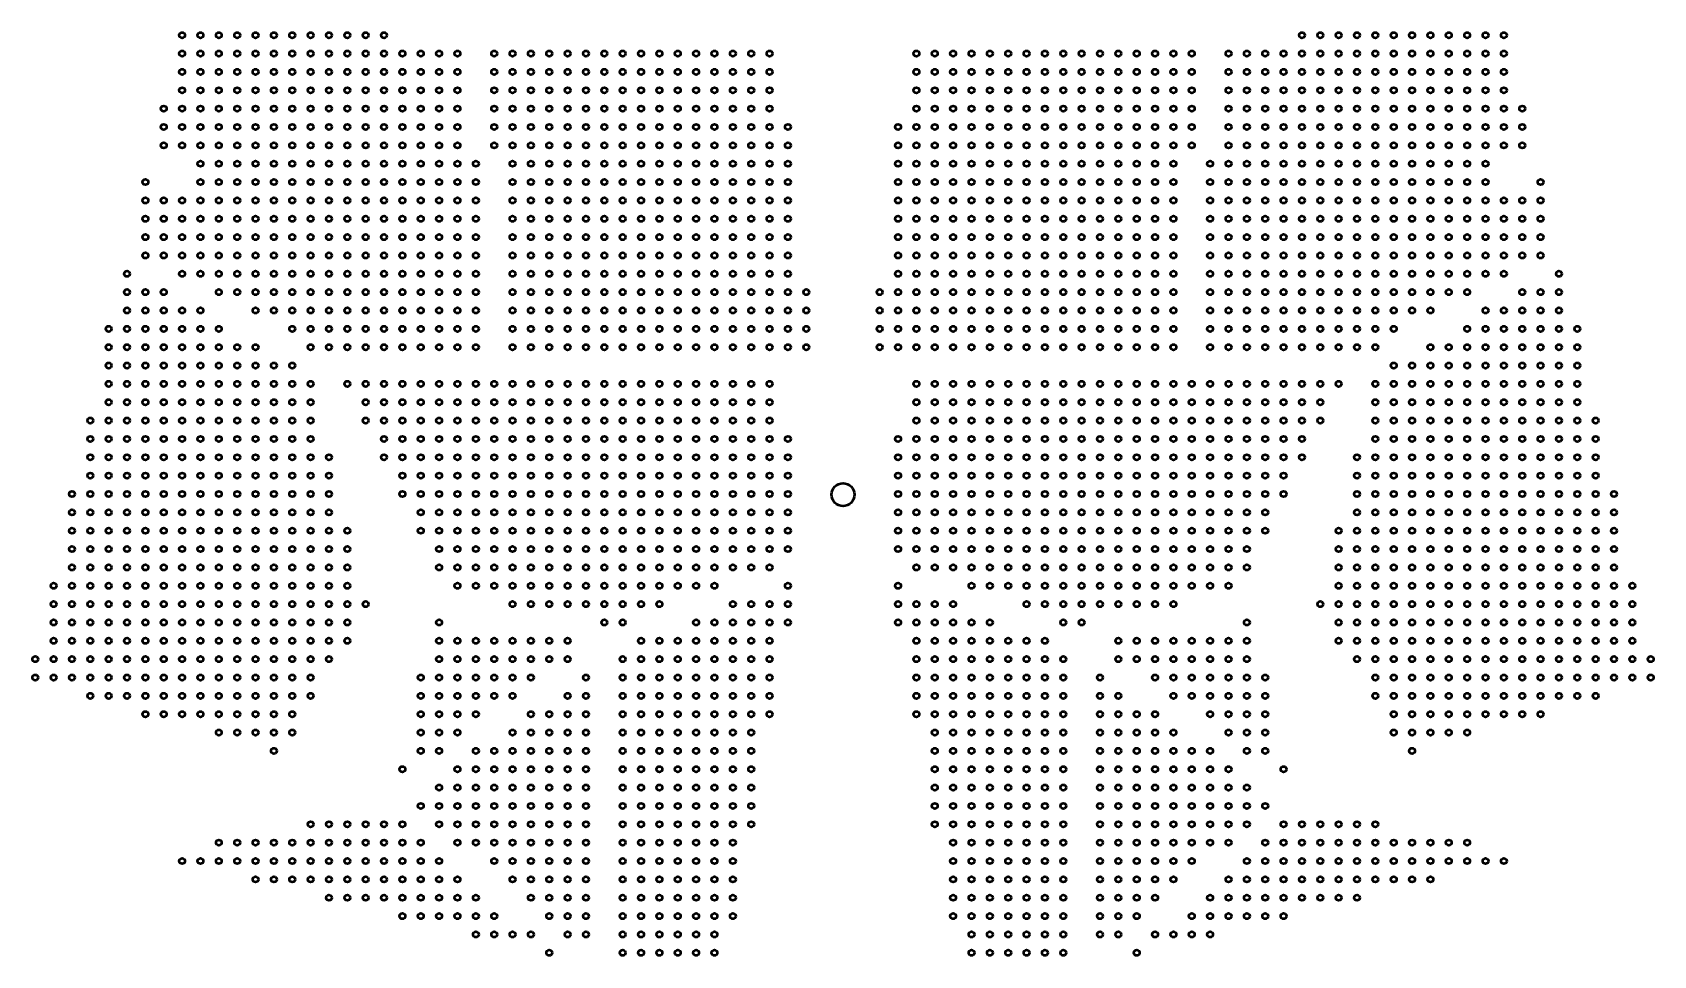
# Model space of a CAD drawing. Header units: millimetres. Extents: x 119 to 472, y 122 to 323.
import ezdxf

# ---------------------------------------------------------------- set-up
doc = ezdxf.new("R2010")
doc.units = ezdxf.units.MM
doc.header["$LTSCALE"] = 0.75
doc.layers.add('Visible', color=7, linetype='Continuous', lineweight=50)

msp = doc.modelspace()

# ---------------------------------------------------------------- linework, layer by layer
at = {"layer": 'Visible'}
for centre, radius in [((151.297194, 322.44091), 0.617), ((155.297194, 322.44091), 0.617), ((159.297194, 322.44091), 0.617), ((163.297194, 322.44091), 0.617), ((167.297194, 322.44091), 0.617), ((171.297194, 322.44091), 0.617), ((175.297194, 322.44091), 0.617), ((179.297194, 322.44091), 0.617), ((183.297194, 322.44091), 0.617), ((187.297194, 322.44091), 0.617), ((191.297194, 322.44091), 0.617), ((195.297194, 322.44091), 0.617), ((395.297194, 322.44091), 0.617), ((399.297194, 322.44091), 0.617), ((403.297194, 322.44091), 0.617), ((407.297194, 322.44091), 0.617), ((411.297194, 322.44091), 0.617), ((415.297194, 322.44091), 0.617), ((419.297194, 322.44091), 0.617), ((423.297194, 322.44091), 0.617), ((427.297194, 322.44091), 0.617), ((431.297194, 322.44091), 0.617), ((435.297194, 322.44091), 0.617), ((439.297194, 322.44091), 0.617), ((151.297194, 318.44091), 0.617), ((155.297194, 318.44091), 0.617), ((159.297194, 318.44091), 0.617), ((163.297194, 318.44091), 0.617), ((167.297194, 318.44091), 0.617), ((171.297194, 318.44091), 0.617), ((175.297194, 318.44091), 0.617), ((179.297194, 318.44091), 0.617), ((183.297194, 318.44091), 0.617), ((187.297194, 318.44091), 0.617), ((191.297194, 318.44091), 0.617), ((195.297194, 318.44091), 0.617), ((199.297194, 318.44091), 0.617), ((203.297194, 318.44091), 0.617), ((207.297194, 318.44091), 0.617), ((211.297194, 318.44091), 0.617), ((219.297194, 318.44091), 0.617), ((223.297194, 318.44091), 0.617), ((227.297194, 318.44091), 0.617), ((231.297194, 318.44091), 0.617), ((235.297194, 318.44091), 0.617), ((239.297194, 318.44091), 0.617), ((243.297194, 318.44091), 0.617), ((247.297194, 318.44091), 0.617), ((251.297194, 318.44091), 0.617), ((255.297194, 318.44091), 0.617), ((259.297194, 318.44091), 0.617), ((263.297194, 318.44091), 0.617), ((267.297194, 318.44091), 0.617), ((271.297194, 318.44091), 0.617), ((275.297194, 318.44091), 0.617), ((279.297194, 318.44091), 0.617), ((311.297194, 318.44091), 0.617), ((315.297194, 318.44091), 0.617), ((319.297194, 318.44091), 0.617), ((323.297194, 318.44091), 0.617), ((327.297194, 318.44091), 0.617), ((331.297194, 318.44091), 0.617), ((335.297194, 318.44091), 0.617), ((339.297194, 318.44091), 0.617), ((343.297194, 318.44091), 0.617), ((347.297194, 318.44091), 0.617), ((351.297194, 318.44091), 0.617), ((355.297194, 318.44091), 0.617), ((359.297194, 318.44091), 0.617), ((363.297194, 318.44091), 0.617), ((367.297194, 318.44091), 0.617), ((371.297194, 318.44091), 0.617), ((379.297194, 318.44091), 0.617), ((383.297194, 318.44091), 0.617), ((387.297194, 318.44091), 0.617), ((391.297194, 318.44091), 0.617), ((395.297194, 318.44091), 0.617), ((399.297194, 318.44091), 0.617), ((403.297194, 318.44091), 0.617), ((407.297194, 318.44091), 0.617), ((411.297194, 318.44091), 0.617), ((415.297194, 318.44091), 0.617), ((419.297194, 318.44091), 0.617), ((423.297194, 318.44091), 0.617), ((427.297194, 318.44091), 0.617), ((431.297194, 318.44091), 0.617), ((435.297194, 318.44091), 0.617), ((439.297194, 318.44091), 0.617), ((151.297194, 314.44091), 0.617), ((155.297194, 314.44091), 0.617), ((159.297194, 314.44091), 0.617), ((163.297194, 314.44091), 0.617), ((167.297194, 314.44091), 0.617), ((171.297194, 314.44091), 0.617), ((175.297194, 314.44091), 0.617), ((179.297194, 314.44091), 0.617), ((183.297194, 314.44091), 0.617), ((187.297194, 314.44091), 0.617), ((191.297194, 314.44091), 0.617), ((195.297194, 314.44091), 0.617), ((199.297194, 314.44091), 0.617), ((203.297194, 314.44091), 0.617), ((207.297194, 314.44091), 0.617), ((211.297194, 314.44091), 0.617), ((219.297194, 314.44091), 0.617), ((223.297194, 314.44091), 0.617), ((227.297194, 314.44091), 0.617), ((231.297194, 314.44091), 0.617), ((235.297194, 314.44091), 0.617), ((239.297194, 314.44091), 0.617), ((243.297194, 314.44091), 0.617), ((247.297194, 314.44091), 0.617), ((251.297194, 314.44091), 0.617), ((255.297194, 314.44091), 0.617), ((259.297194, 314.44091), 0.617), ((263.297194, 314.44091), 0.617), ((267.297194, 314.44091), 0.617), ((271.297194, 314.44091), 0.617), ((275.297194, 314.44091), 0.617), ((279.297194, 314.44091), 0.617), ((311.297194, 314.44091), 0.617), ((315.297194, 314.44091), 0.617), ((319.297194, 314.44091), 0.617), ((323.297194, 314.44091), 0.617), ((327.297194, 314.44091), 0.617), ((331.297194, 314.44091), 0.617), ((335.297194, 314.44091), 0.617), ((339.297194, 314.44091), 0.617), ((343.297194, 314.44091), 0.617), ((347.297194, 314.44091), 0.617), ((351.297194, 314.44091), 0.617), ((355.297194, 314.44091), 0.617), ((359.297194, 314.44091), 0.617), ((363.297194, 314.44091), 0.617), ((367.297194, 314.44091), 0.617), ((371.297194, 314.44091), 0.617), ((379.297194, 314.44091), 0.617), ((383.297194, 314.44091), 0.617), ((387.297194, 314.44091), 0.617), ((391.297194, 314.44091), 0.617), ((395.297194, 314.44091), 0.617), ((399.297194, 314.44091), 0.617), ((403.297194, 314.44091), 0.617), ((407.297194, 314.44091), 0.617), ((411.297194, 314.44091), 0.617), ((415.297194, 314.44091), 0.617), ((419.297194, 314.44091), 0.617), ((423.297194, 314.44091), 0.617), ((427.297194, 314.44091), 0.617), ((431.297194, 314.44091), 0.617), ((435.297194, 314.44091), 0.617), ((439.297194, 314.44091), 0.617), ((151.297194, 310.44091), 0.617), ((155.297194, 310.44091), 0.617), ((159.297194, 310.44091), 0.617), ((163.297194, 310.44091), 0.617), ((167.297194, 310.44091), 0.617), ((171.297194, 310.44091), 0.617), ((175.297194, 310.44091), 0.617), ((179.297194, 310.44091), 0.617), ((183.297194, 310.44091), 0.617), ((187.297194, 310.44091), 0.617), ((191.297194, 310.44091), 0.617), ((195.297194, 310.44091), 0.617), ((199.297194, 310.44091), 0.617), ((203.297194, 310.44091), 0.617), ((207.297194, 310.44091), 0.617), ((211.297194, 310.44091), 0.617), ((219.297194, 310.44091), 0.617), ((223.297194, 310.44091), 0.617), ((227.297194, 310.44091), 0.617), ((231.297194, 310.44091), 0.617), ((235.297194, 310.44091), 0.617), ((239.297194, 310.44091), 0.617), ((243.297194, 310.44091), 0.617), ((247.297194, 310.44091), 0.617), ((251.297194, 310.44091), 0.617), ((255.297194, 310.44091), 0.617), ((259.297194, 310.44091), 0.617), ((263.297194, 310.44091), 0.617), ((267.297194, 310.44091), 0.617), ((271.297194, 310.44091), 0.617), ((275.297194, 310.44091), 0.617), ((279.297194, 310.44091), 0.617), ((311.297194, 310.44091), 0.617), ((315.297194, 310.44091), 0.617), ((319.297194, 310.44091), 0.617), ((323.297194, 310.44091), 0.617), ((327.297194, 310.44091), 0.617), ((331.297194, 310.44091), 0.617), ((335.297194, 310.44091), 0.617), ((339.297194, 310.44091), 0.617), ((343.297194, 310.44091), 0.617), ((347.297194, 310.44091), 0.617), ((351.297194, 310.44091), 0.617), ((355.297194, 310.44091), 0.617), ((359.297194, 310.44091), 0.617), ((363.297194, 310.44091), 0.617), ((367.297194, 310.44091), 0.617), ((371.297194, 310.44091), 0.617), ((379.297194, 310.44091), 0.617), ((383.297194, 310.44091), 0.617), ((387.297194, 310.44091), 0.617), ((391.297194, 310.44091), 0.617), ((395.297194, 310.44091), 0.617), ((399.297194, 310.44091), 0.617), ((403.297194, 310.44091), 0.617), ((407.297194, 310.44091), 0.617), ((411.297194, 310.44091), 0.617), ((415.297194, 310.44091), 0.617), ((419.297194, 310.44091), 0.617), ((423.297194, 310.44091), 0.617), ((427.297194, 310.44091), 0.617), ((431.297194, 310.44091), 0.617), ((435.297194, 310.44091), 0.617), ((439.297194, 310.44091), 0.617), ((147.297194, 306.44091), 0.617), ((151.297194, 306.44091), 0.617), ((155.297194, 306.44091), 0.617), ((159.297194, 306.44091), 0.617), ((163.297194, 306.44091), 0.617), ((167.297194, 306.44091), 0.617), ((171.297194, 306.44091), 0.617), ((175.297194, 306.44091), 0.617), ((179.297194, 306.44091), 0.617), ((183.297194, 306.44091), 0.617), ((187.297194, 306.44091), 0.617), ((191.297194, 306.44091), 0.617), ((195.297194, 306.44091), 0.617), ((199.297194, 306.44091), 0.617), ((203.297194, 306.44091), 0.617), ((207.297194, 306.44091), 0.617), ((211.297194, 306.44091), 0.617), ((219.297194, 306.44091), 0.617), ((223.297194, 306.44091), 0.617), ((227.297194, 306.44091), 0.617), ((231.297194, 306.44091), 0.617), ((235.297194, 306.44091), 0.617), ((239.297194, 306.44091), 0.617), ((243.297194, 306.44091), 0.617), ((247.297194, 306.44091), 0.617), ((251.297194, 306.44091), 0.617), ((255.297194, 306.44091), 0.617), ((259.297194, 306.44091), 0.617), ((263.297194, 306.44091), 0.617), ((267.297194, 306.44091), 0.617), ((271.297194, 306.44091), 0.617), ((275.297194, 306.44091), 0.617), ((279.297194, 306.44091), 0.617), ((311.297194, 306.44091), 0.617), ((315.297194, 306.44091), 0.617), ((319.297194, 306.44091), 0.617), ((323.297194, 306.44091), 0.617), ((327.297194, 306.44091), 0.617), ((331.297194, 306.44091), 0.617), ((335.297194, 306.44091), 0.617), ((339.297194, 306.44091), 0.617), ((343.297194, 306.44091), 0.617), ((347.297194, 306.44091), 0.617), ((351.297194, 306.44091), 0.617), ((355.297194, 306.44091), 0.617), ((359.297194, 306.44091), 0.617), ((363.297194, 306.44091), 0.617), ((367.297194, 306.44091), 0.617), ((371.297194, 306.44091), 0.617), ((379.297194, 306.44091), 0.617), ((383.297194, 306.44091), 0.617), ((387.297194, 306.44091), 0.617), ((391.297194, 306.44091), 0.617), ((395.297194, 306.44091), 0.617), ((399.297194, 306.44091), 0.617), ((403.297194, 306.44091), 0.617), ((407.297194, 306.44091), 0.617), ((411.297194, 306.44091), 0.617), ((415.297194, 306.44091), 0.617), ((419.297194, 306.44091), 0.617), ((423.297194, 306.44091), 0.617), ((427.297194, 306.44091), 0.617), ((431.297194, 306.44091), 0.617), ((435.297194, 306.44091), 0.617), ((439.297194, 306.44091), 0.617), ((443.297194, 306.44091), 0.617), ((147.297194, 302.44091), 0.617), ((151.297194, 302.44091), 0.617), ((155.297194, 302.44091), 0.617), ((159.297194, 302.44091), 0.617), ((163.297194, 302.44091), 0.617), ((167.297194, 302.44091), 0.617), ((171.297194, 302.44091), 0.617), ((175.297194, 302.44091), 0.617), ((179.297194, 302.44091), 0.617), ((183.297194, 302.44091), 0.617), ((187.297194, 302.44091), 0.617), ((191.297194, 302.44091), 0.617), ((195.297194, 302.44091), 0.617), ((199.297194, 302.44091), 0.617), ((203.297194, 302.44091), 0.617), ((207.297194, 302.44091), 0.617), ((211.297194, 302.44091), 0.617), ((219.297194, 302.44091), 0.617), ((223.297194, 302.44091), 0.617), ((227.297194, 302.44091), 0.617), ((231.297194, 302.44091), 0.617), ((235.297194, 302.44091), 0.617), ((239.297194, 302.44091), 0.617), ((243.297194, 302.44091), 0.617), ((247.297194, 302.44091), 0.617), ((251.297194, 302.44091), 0.617), ((255.297194, 302.44091), 0.617), ((259.297194, 302.44091), 0.617), ((263.297194, 302.44091), 0.617), ((267.297194, 302.44091), 0.617), ((271.297194, 302.44091), 0.617), ((275.297194, 302.44091), 0.617), ((279.297194, 302.44091), 0.617), ((283.297194, 302.44091), 0.617), ((307.297194, 302.44091), 0.617), ((311.297194, 302.44091), 0.617), ((315.297194, 302.44091), 0.617), ((319.297194, 302.44091), 0.617), ((323.297194, 302.44091), 0.617), ((327.297194, 302.44091), 0.617), ((331.297194, 302.44091), 0.617), ((335.297194, 302.44091), 0.617), ((339.297194, 302.44091), 0.617), ((343.297194, 302.44091), 0.617), ((347.297194, 302.44091), 0.617), ((351.297194, 302.44091), 0.617), ((355.297194, 302.44091), 0.617), ((359.297194, 302.44091), 0.617), ((363.297194, 302.44091), 0.617), ((367.297194, 302.44091), 0.617), ((371.297194, 302.44091), 0.617), ((379.297194, 302.44091), 0.617), ((383.297194, 302.44091), 0.617), ((387.297194, 302.44091), 0.617), ((391.297194, 302.44091), 0.617), ((395.297194, 302.44091), 0.617), ((399.297194, 302.44091), 0.617), ((403.297194, 302.44091), 0.617), ((407.297194, 302.44091), 0.617), ((411.297194, 302.44091), 0.617), ((415.297194, 302.44091), 0.617), ((419.297194, 302.44091), 0.617), ((423.297194, 302.44091), 0.617), ((427.297194, 302.44091), 0.617), ((431.297194, 302.44091), 0.617), ((435.297194, 302.44091), 0.617), ((439.297194, 302.44091), 0.617), ((443.297194, 302.44091), 0.617), ((147.297194, 298.44091), 0.617), ((151.297194, 298.44091), 0.617), ((155.297194, 298.44091), 0.617), ((159.297194, 298.44091), 0.617), ((163.297194, 298.44091), 0.617), ((167.297194, 298.44091), 0.617), ((171.297194, 298.44091), 0.617), ((175.297194, 298.44091), 0.617), ((179.297194, 298.44091), 0.617), ((183.297194, 298.44091), 0.617), ((187.297194, 298.44091), 0.617), ((191.297194, 298.44091), 0.617), ((195.297194, 298.44091), 0.617), ((199.297194, 298.44091), 0.617), ((203.297194, 298.44091), 0.617), ((207.297194, 298.44091), 0.617), ((211.297194, 298.44091), 0.617), ((219.297194, 298.44091), 0.617), ((223.297194, 298.44091), 0.617), ((227.297194, 298.44091), 0.617), ((231.297194, 298.44091), 0.617), ((235.297194, 298.44091), 0.617), ((239.297194, 298.44091), 0.617), ((243.297194, 298.44091), 0.617), ((247.297194, 298.44091), 0.617), ((251.297194, 298.44091), 0.617), ((255.297194, 298.44091), 0.617), ((259.297194, 298.44091), 0.617), ((263.297194, 298.44091), 0.617), ((267.297194, 298.44091), 0.617), ((271.297194, 298.44091), 0.617), ((275.297194, 298.44091), 0.617), ((279.297194, 298.44091), 0.617), ((283.297194, 298.44091), 0.617), ((307.297194, 298.44091), 0.617), ((311.297194, 298.44091), 0.617), ((315.297194, 298.44091), 0.617), ((319.297194, 298.44091), 0.617), ((323.297194, 298.44091), 0.617), ((327.297194, 298.44091), 0.617), ((331.297194, 298.44091), 0.617), ((335.297194, 298.44091), 0.617), ((339.297194, 298.44091), 0.617), ((343.297194, 298.44091), 0.617), ((347.297194, 298.44091), 0.617), ((351.297194, 298.44091), 0.617), ((355.297194, 298.44091), 0.617), ((359.297194, 298.44091), 0.617), ((363.297194, 298.44091), 0.617), ((367.297194, 298.44091), 0.617), ((371.297194, 298.44091), 0.617), ((379.297194, 298.44091), 0.617), ((383.297194, 298.44091), 0.617), ((387.297194, 298.44091), 0.617), ((391.297194, 298.44091), 0.617), ((395.297194, 298.44091), 0.617), ((399.297194, 298.44091), 0.617), ((403.297194, 298.44091), 0.617), ((407.297194, 298.44091), 0.617), ((411.297194, 298.44091), 0.617), ((415.297194, 298.44091), 0.617), ((419.297194, 298.44091), 0.617), ((423.297194, 298.44091), 0.617), ((427.297194, 298.44091), 0.617), ((431.297194, 298.44091), 0.617), ((435.297194, 298.44091), 0.617), ((439.297194, 298.44091), 0.617), ((443.297194, 298.44091), 0.617), ((155.297194, 294.44091), 0.617), ((159.297194, 294.44091), 0.617), ((163.297194, 294.44091), 0.617), ((167.297194, 294.44091), 0.617), ((171.297194, 294.44091), 0.617), ((175.297194, 294.44091), 0.617), ((179.297194, 294.44091), 0.617), ((183.297194, 294.44091), 0.617), ((187.297194, 294.44091), 0.617), ((191.297194, 294.44091), 0.617), ((195.297194, 294.44091), 0.617), ((199.297194, 294.44091), 0.617), ((203.297194, 294.44091), 0.617), ((207.297194, 294.44091), 0.617), ((211.297194, 294.44091), 0.617), ((215.297194, 294.44091), 0.617), ((223.297194, 294.44091), 0.617), ((227.297194, 294.44091), 0.617), ((231.297194, 294.44091), 0.617), ((235.297194, 294.44091), 0.617), ((239.297194, 294.44091), 0.617), ((243.297194, 294.44091), 0.617), ((247.297194, 294.44091), 0.617), ((251.297194, 294.44091), 0.617), ((255.297194, 294.44091), 0.617), ((259.297194, 294.44091), 0.617), ((263.297194, 294.44091), 0.617), ((267.297194, 294.44091), 0.617), ((271.297194, 294.44091), 0.617), ((275.297194, 294.44091), 0.617), ((279.297194, 294.44091), 0.617), ((283.297194, 294.44091), 0.617), ((307.297194, 294.44091), 0.617), ((311.297194, 294.44091), 0.617), ((315.297194, 294.44091), 0.617), ((319.297194, 294.44091), 0.617), ((323.297194, 294.44091), 0.617), ((327.297194, 294.44091), 0.617), ((331.297194, 294.44091), 0.617), ((335.297194, 294.44091), 0.617), ((339.297194, 294.44091), 0.617), ((343.297194, 294.44091), 0.617), ((347.297194, 294.44091), 0.617), ((351.297194, 294.44091), 0.617), ((355.297194, 294.44091), 0.617), ((359.297194, 294.44091), 0.617), ((363.297194, 294.44091), 0.617), ((367.297194, 294.44091), 0.617), ((375.297194, 294.44091), 0.617), ((379.297194, 294.44091), 0.617), ((383.297194, 294.44091), 0.617), ((387.297194, 294.44091), 0.617), ((391.297194, 294.44091), 0.617), ((395.297194, 294.44091), 0.617), ((399.297194, 294.44091), 0.617), ((403.297194, 294.44091), 0.617), ((407.297194, 294.44091), 0.617), ((411.297194, 294.44091), 0.617), ((415.297194, 294.44091), 0.617), ((419.297194, 294.44091), 0.617), ((423.297194, 294.44091), 0.617), ((427.297194, 294.44091), 0.617), ((431.297194, 294.44091), 0.617), ((435.297194, 294.44091), 0.617), ((143.297194, 290.44091), 0.617), ((155.297194, 290.44091), 0.617), ((159.297194, 290.44091), 0.617), ((163.297194, 290.44091), 0.617), ((167.297194, 290.44091), 0.617), ((171.297194, 290.44091), 0.617), ((175.297194, 290.44091), 0.617), ((179.297194, 290.44091), 0.617), ((183.297194, 290.44091), 0.617), ((187.297194, 290.44091), 0.617), ((191.297194, 290.44091), 0.617), ((195.297194, 290.44091), 0.617), ((199.297194, 290.44091), 0.617), ((203.297194, 290.44091), 0.617), ((207.297194, 290.44091), 0.617), ((211.297194, 290.44091), 0.617), ((215.297194, 290.44091), 0.617), ((223.297194, 290.44091), 0.617), ((227.297194, 290.44091), 0.617), ((231.297194, 290.44091), 0.617), ((235.297194, 290.44091), 0.617), ((239.297194, 290.44091), 0.617), ((243.297194, 290.44091), 0.617), ((247.297194, 290.44091), 0.617), ((251.297194, 290.44091), 0.617), ((255.297194, 290.44091), 0.617), ((259.297194, 290.44091), 0.617), ((263.297194, 290.44091), 0.617), ((267.297194, 290.44091), 0.617), ((271.297194, 290.44091), 0.617), ((275.297194, 290.44091), 0.617), ((279.297194, 290.44091), 0.617), ((283.297194, 290.44091), 0.617), ((307.297194, 290.44091), 0.617), ((311.297194, 290.44091), 0.617), ((315.297194, 290.44091), 0.617), ((319.297194, 290.44091), 0.617), ((323.297194, 290.44091), 0.617), ((327.297194, 290.44091), 0.617), ((331.297194, 290.44091), 0.617), ((335.297194, 290.44091), 0.617), ((339.297194, 290.44091), 0.617), ((343.297194, 290.44091), 0.617), ((347.297194, 290.44091), 0.617), ((351.297194, 290.44091), 0.617), ((355.297194, 290.44091), 0.617), ((359.297194, 290.44091), 0.617), ((363.297194, 290.44091), 0.617), ((367.297194, 290.44091), 0.617), ((375.297194, 290.44091), 0.617), ((379.297194, 290.44091), 0.617), ((383.297194, 290.44091), 0.617), ((387.297194, 290.44091), 0.617), ((391.297194, 290.44091), 0.617), ((395.297194, 290.44091), 0.617), ((399.297194, 290.44091), 0.617), ((403.297194, 290.44091), 0.617), ((407.297194, 290.44091), 0.617), ((411.297194, 290.44091), 0.617), ((415.297194, 290.44091), 0.617), ((419.297194, 290.44091), 0.617), ((423.297194, 290.44091), 0.617), ((427.297194, 290.44091), 0.617), ((431.297194, 290.44091), 0.617), ((435.297194, 290.44091), 0.617), ((447.297194, 290.44091), 0.617), ((143.297194, 286.44091), 0.617), ((147.297194, 286.44091), 0.617), ((151.297194, 286.44091), 0.617), ((155.297194, 286.44091), 0.617), ((159.297194, 286.44091), 0.617), ((163.297194, 286.44091), 0.617), ((167.297194, 286.44091), 0.617), ((171.297194, 286.44091), 0.617), ((175.297194, 286.44091), 0.617), ((179.297194, 286.44091), 0.617), ((183.297194, 286.44091), 0.617), ((187.297194, 286.44091), 0.617), ((191.297194, 286.44091), 0.617), ((195.297194, 286.44091), 0.617), ((199.297194, 286.44091), 0.617), ((203.297194, 286.44091), 0.617), ((207.297194, 286.44091), 0.617), ((211.297194, 286.44091), 0.617), ((215.297194, 286.44091), 0.617), ((223.297194, 286.44091), 0.617), ((227.297194, 286.44091), 0.617), ((231.297194, 286.44091), 0.617), ((235.297194, 286.44091), 0.617), ((239.297194, 286.44091), 0.617), ((243.297194, 286.44091), 0.617), ((247.297194, 286.44091), 0.617), ((251.297194, 286.44091), 0.617), ((255.297194, 286.44091), 0.617), ((259.297194, 286.44091), 0.617), ((263.297194, 286.44091), 0.617), ((267.297194, 286.44091), 0.617), ((271.297194, 286.44091), 0.617), ((275.297194, 286.44091), 0.617), ((279.297194, 286.44091), 0.617), ((283.297194, 286.44091), 0.617), ((307.297194, 286.44091), 0.617), ((311.297194, 286.44091), 0.617), ((315.297194, 286.44091), 0.617), ((319.297194, 286.44091), 0.617), ((323.297194, 286.44091), 0.617), ((327.297194, 286.44091), 0.617), ((331.297194, 286.44091), 0.617), ((335.297194, 286.44091), 0.617), ((339.297194, 286.44091), 0.617), ((343.297194, 286.44091), 0.617), ((347.297194, 286.44091), 0.617), ((351.297194, 286.44091), 0.617), ((355.297194, 286.44091), 0.617), ((359.297194, 286.44091), 0.617), ((363.297194, 286.44091), 0.617), ((367.297194, 286.44091), 0.617), ((375.297194, 286.44091), 0.617), ((379.297194, 286.44091), 0.617), ((383.297194, 286.44091), 0.617), ((387.297194, 286.44091), 0.617), ((391.297194, 286.44091), 0.617), ((395.297194, 286.44091), 0.617), ((399.297194, 286.44091), 0.617), ((403.297194, 286.44091), 0.617), ((407.297194, 286.44091), 0.617), ((411.297194, 286.44091), 0.617), ((415.297194, 286.44091), 0.617), ((419.297194, 286.44091), 0.617), ((423.297194, 286.44091), 0.617), ((427.297194, 286.44091), 0.617), ((431.297194, 286.44091), 0.617), ((435.297194, 286.44091), 0.617), ((439.297194, 286.44091), 0.617), ((443.297194, 286.44091), 0.617), ((447.297194, 286.44091), 0.617), ((143.297194, 282.44091), 0.617), ((147.297194, 282.44091), 0.617), ((151.297194, 282.44091), 0.617), ((155.297194, 282.44091), 0.617), ((159.297194, 282.44091), 0.617), ((163.297194, 282.44091), 0.617), ((167.297194, 282.44091), 0.617), ((171.297194, 282.44091), 0.617), ((175.297194, 282.44091), 0.617), ((179.297194, 282.44091), 0.617), ((183.297194, 282.44091), 0.617), ((187.297194, 282.44091), 0.617), ((191.297194, 282.44091), 0.617), ((195.297194, 282.44091), 0.617), ((199.297194, 282.44091), 0.617), ((203.297194, 282.44091), 0.617), ((207.297194, 282.44091), 0.617), ((211.297194, 282.44091), 0.617), ((215.297194, 282.44091), 0.617), ((223.297194, 282.44091), 0.617), ((227.297194, 282.44091), 0.617), ((231.297194, 282.44091), 0.617), ((235.297194, 282.44091), 0.617), ((239.297194, 282.44091), 0.617), ((243.297194, 282.44091), 0.617), ((247.297194, 282.44091), 0.617), ((251.297194, 282.44091), 0.617), ((255.297194, 282.44091), 0.617), ((259.297194, 282.44091), 0.617), ((263.297194, 282.44091), 0.617), ((267.297194, 282.44091), 0.617), ((271.297194, 282.44091), 0.617), ((275.297194, 282.44091), 0.617), ((279.297194, 282.44091), 0.617), ((283.297194, 282.44091), 0.617), ((307.297194, 282.44091), 0.617), ((311.297194, 282.44091), 0.617), ((315.297194, 282.44091), 0.617), ((319.297194, 282.44091), 0.617), ((323.297194, 282.44091), 0.617), ((327.297194, 282.44091), 0.617), ((331.297194, 282.44091), 0.617), ((335.297194, 282.44091), 0.617), ((339.297194, 282.44091), 0.617), ((343.297194, 282.44091), 0.617), ((347.297194, 282.44091), 0.617), ((351.297194, 282.44091), 0.617), ((355.297194, 282.44091), 0.617), ((359.297194, 282.44091), 0.617), ((363.297194, 282.44091), 0.617), ((367.297194, 282.44091), 0.617), ((375.297194, 282.44091), 0.617), ((379.297194, 282.44091), 0.617), ((383.297194, 282.44091), 0.617), ((387.297194, 282.44091), 0.617), ((391.297194, 282.44091), 0.617), ((395.297194, 282.44091), 0.617), ((399.297194, 282.44091), 0.617), ((403.297194, 282.44091), 0.617), ((407.297194, 282.44091), 0.617), ((411.297194, 282.44091), 0.617), ((415.297194, 282.44091), 0.617), ((419.297194, 282.44091), 0.617), ((423.297194, 282.44091), 0.617), ((427.297194, 282.44091), 0.617), ((431.297194, 282.44091), 0.617), ((435.297194, 282.44091), 0.617), ((439.297194, 282.44091), 0.617), ((443.297194, 282.44091), 0.617), ((447.297194, 282.44091), 0.617), ((143.297194, 278.44091), 0.617), ((147.297194, 278.44091), 0.617), ((151.297194, 278.44091), 0.617), ((155.297194, 278.44091), 0.617), ((159.297194, 278.44091), 0.617), ((163.297194, 278.44091), 0.617), ((167.297194, 278.44091), 0.617), ((171.297194, 278.44091), 0.617), ((175.297194, 278.44091), 0.617), ((179.297194, 278.44091), 0.617), ((183.297194, 278.44091), 0.617), ((187.297194, 278.44091), 0.617), ((191.297194, 278.44091), 0.617), ((195.297194, 278.44091), 0.617), ((199.297194, 278.44091), 0.617), ((203.297194, 278.44091), 0.617), ((207.297194, 278.44091), 0.617), ((211.297194, 278.44091), 0.617), ((215.297194, 278.44091), 0.617), ((223.297194, 278.44091), 0.617), ((227.297194, 278.44091), 0.617), ((231.297194, 278.44091), 0.617), ((235.297194, 278.44091), 0.617), ((239.297194, 278.44091), 0.617), ((243.297194, 278.44091), 0.617), ((247.297194, 278.44091), 0.617), ((251.297194, 278.44091), 0.617), ((255.297194, 278.44091), 0.617), ((259.297194, 278.44091), 0.617), ((263.297194, 278.44091), 0.617), ((267.297194, 278.44091), 0.617), ((271.297194, 278.44091), 0.617), ((275.297194, 278.44091), 0.617), ((279.297194, 278.44091), 0.617), ((283.297194, 278.44091), 0.617), ((307.297194, 278.44091), 0.617), ((311.297194, 278.44091), 0.617), ((315.297194, 278.44091), 0.617), ((319.297194, 278.44091), 0.617), ((323.297194, 278.44091), 0.617), ((327.297194, 278.44091), 0.617), ((331.297194, 278.44091), 0.617), ((335.297194, 278.44091), 0.617), ((339.297194, 278.44091), 0.617), ((343.297194, 278.44091), 0.617), ((347.297194, 278.44091), 0.617), ((351.297194, 278.44091), 0.617), ((355.297194, 278.44091), 0.617), ((359.297194, 278.44091), 0.617), ((363.297194, 278.44091), 0.617), ((367.297194, 278.44091), 0.617), ((375.297194, 278.44091), 0.617), ((379.297194, 278.44091), 0.617), ((383.297194, 278.44091), 0.617), ((387.297194, 278.44091), 0.617), ((391.297194, 278.44091), 0.617), ((395.297194, 278.44091), 0.617), ((399.297194, 278.44091), 0.617), ((403.297194, 278.44091), 0.617), ((407.297194, 278.44091), 0.617), ((411.297194, 278.44091), 0.617), ((415.297194, 278.44091), 0.617), ((419.297194, 278.44091), 0.617), ((423.297194, 278.44091), 0.617), ((427.297194, 278.44091), 0.617), ((431.297194, 278.44091), 0.617), ((435.297194, 278.44091), 0.617), ((439.297194, 278.44091), 0.617), ((443.297194, 278.44091), 0.617), ((447.297194, 278.44091), 0.617), ((143.297194, 274.44091), 0.617), ((147.297194, 274.44091), 0.617), ((151.297194, 274.44091), 0.617), ((155.297194, 274.44091), 0.617), ((159.297194, 274.44091), 0.617), ((163.297194, 274.44091), 0.617), ((167.297194, 274.44091), 0.617), ((171.297194, 274.44091), 0.617), ((175.297194, 274.44091), 0.617), ((179.297194, 274.44091), 0.617), ((183.297194, 274.44091), 0.617), ((187.297194, 274.44091), 0.617), ((191.297194, 274.44091), 0.617), ((195.297194, 274.44091), 0.617), ((199.297194, 274.44091), 0.617), ((203.297194, 274.44091), 0.617), ((207.297194, 274.44091), 0.617), ((211.297194, 274.44091), 0.617), ((215.297194, 274.44091), 0.617), ((223.297194, 274.44091), 0.617), ((227.297194, 274.44091), 0.617), ((231.297194, 274.44091), 0.617), ((235.297194, 274.44091), 0.617), ((239.297194, 274.44091), 0.617), ((243.297194, 274.44091), 0.617), ((247.297194, 274.44091), 0.617), ((251.297194, 274.44091), 0.617), ((255.297194, 274.44091), 0.617), ((259.297194, 274.44091), 0.617), ((263.297194, 274.44091), 0.617), ((267.297194, 274.44091), 0.617), ((271.297194, 274.44091), 0.617), ((275.297194, 274.44091), 0.617), ((279.297194, 274.44091), 0.617), ((283.297194, 274.44091), 0.617), ((307.297194, 274.44091), 0.617), ((311.297194, 274.44091), 0.617), ((315.297194, 274.44091), 0.617), ((319.297194, 274.44091), 0.617), ((323.297194, 274.44091), 0.617), ((327.297194, 274.44091), 0.617), ((331.297194, 274.44091), 0.617), ((335.297194, 274.44091), 0.617), ((339.297194, 274.44091), 0.617), ((343.297194, 274.44091), 0.617), ((347.297194, 274.44091), 0.617), ((351.297194, 274.44091), 0.617), ((355.297194, 274.44091), 0.617), ((359.297194, 274.44091), 0.617), ((363.297194, 274.44091), 0.617), ((367.297194, 274.44091), 0.617), ((375.297194, 274.44091), 0.617), ((379.297194, 274.44091), 0.617), ((383.297194, 274.44091), 0.617), ((387.297194, 274.44091), 0.617), ((391.297194, 274.44091), 0.617), ((395.297194, 274.44091), 0.617), ((399.297194, 274.44091), 0.617), ((403.297194, 274.44091), 0.617), ((407.297194, 274.44091), 0.617), ((411.297194, 274.44091), 0.617), ((415.297194, 274.44091), 0.617), ((419.297194, 274.44091), 0.617), ((423.297194, 274.44091), 0.617), ((427.297194, 274.44091), 0.617), ((431.297194, 274.44091), 0.617), ((435.297194, 274.44091), 0.617), ((439.297194, 274.44091), 0.617), ((443.297194, 274.44091), 0.617), ((447.297194, 274.44091), 0.617), ((139.297194, 270.44091), 0.617), ((151.297194, 270.44091), 0.617), ((155.297194, 270.44091), 0.617), ((159.297194, 270.44091), 0.617), ((163.297194, 270.44091), 0.617), ((167.297194, 270.44091), 0.617), ((171.297194, 270.44091), 0.617), ((175.297194, 270.44091), 0.617), ((179.297194, 270.44091), 0.617), ((183.297194, 270.44091), 0.617), ((187.297194, 270.44091), 0.617), ((191.297194, 270.44091), 0.617), ((195.297194, 270.44091), 0.617), ((199.297194, 270.44091), 0.617), ((203.297194, 270.44091), 0.617), ((207.297194, 270.44091), 0.617), ((211.297194, 270.44091), 0.617), ((215.297194, 270.44091), 0.617), ((223.297194, 270.44091), 0.617), ((227.297194, 270.44091), 0.617), ((231.297194, 270.44091), 0.617), ((235.297194, 270.44091), 0.617), ((239.297194, 270.44091), 0.617), ((243.297194, 270.44091), 0.617), ((247.297194, 270.44091), 0.617), ((251.297194, 270.44091), 0.617), ((255.297194, 270.44091), 0.617), ((259.297194, 270.44091), 0.617), ((263.297194, 270.44091), 0.617), ((267.297194, 270.44091), 0.617), ((271.297194, 270.44091), 0.617), ((275.297194, 270.44091), 0.617), ((279.297194, 270.44091), 0.617), ((283.297194, 270.44091), 0.617), ((307.297194, 270.44091), 0.617), ((311.297194, 270.44091), 0.617), ((315.297194, 270.44091), 0.617), ((319.297194, 270.44091), 0.617), ((323.297194, 270.44091), 0.617), ((327.297194, 270.44091), 0.617), ((331.297194, 270.44091), 0.617), ((335.297194, 270.44091), 0.617), ((339.297194, 270.44091), 0.617), ((343.297194, 270.44091), 0.617), ((347.297194, 270.44091), 0.617), ((351.297194, 270.44091), 0.617), ((355.297194, 270.44091), 0.617), ((359.297194, 270.44091), 0.617), ((363.297194, 270.44091), 0.617), ((367.297194, 270.44091), 0.617), ((375.297194, 270.44091), 0.617), ((379.297194, 270.44091), 0.617), ((383.297194, 270.44091), 0.617), ((387.297194, 270.44091), 0.617), ((391.297194, 270.44091), 0.617), ((395.297194, 270.44091), 0.617), ((399.297194, 270.44091), 0.617), ((403.297194, 270.44091), 0.617), ((407.297194, 270.44091), 0.617), ((411.297194, 270.44091), 0.617), ((415.297194, 270.44091), 0.617), ((419.297194, 270.44091), 0.617), ((423.297194, 270.44091), 0.617), ((427.297194, 270.44091), 0.617), ((431.297194, 270.44091), 0.617), ((435.297194, 270.44091), 0.617), ((439.297194, 270.44091), 0.617), ((451.297194, 270.44091), 0.617), ((139.297194, 266.44091), 0.617), ((143.297194, 266.44091), 0.617), ((147.297194, 266.44091), 0.617), ((159.297194, 266.44091), 0.617), ((163.297194, 266.44091), 0.617), ((167.297194, 266.44091), 0.617), ((171.297194, 266.44091), 0.617), ((175.297194, 266.44091), 0.617), ((179.297194, 266.44091), 0.617), ((183.297194, 266.44091), 0.617), ((187.297194, 266.44091), 0.617), ((191.297194, 266.44091), 0.617), ((195.297194, 266.44091), 0.617), ((199.297194, 266.44091), 0.617), ((203.297194, 266.44091), 0.617), ((207.297194, 266.44091), 0.617), ((211.297194, 266.44091), 0.617), ((215.297194, 266.44091), 0.617), ((223.297194, 266.44091), 0.617), ((227.297194, 266.44091), 0.617), ((231.297194, 266.44091), 0.617), ((235.297194, 266.44091), 0.617), ((239.297194, 266.44091), 0.617), ((243.297194, 266.44091), 0.617), ((247.297194, 266.44091), 0.617), ((251.297194, 266.44091), 0.617), ((255.297194, 266.44091), 0.617), ((259.297194, 266.44091), 0.617), ((263.297194, 266.44091), 0.617), ((267.297194, 266.44091), 0.617), ((271.297194, 266.44091), 0.617), ((275.297194, 266.44091), 0.617), ((279.297194, 266.44091), 0.617), ((283.297194, 266.44091), 0.617), ((287.297194, 266.44091), 0.617), ((303.297194, 266.44091), 0.617), ((307.297194, 266.44091), 0.617), ((311.297194, 266.44091), 0.617), ((315.297194, 266.44091), 0.617), ((319.297194, 266.44091), 0.617), ((323.297194, 266.44091), 0.617), ((327.297194, 266.44091), 0.617), ((331.297194, 266.44091), 0.617), ((335.297194, 266.44091), 0.617), ((339.297194, 266.44091), 0.617), ((343.297194, 266.44091), 0.617), ((347.297194, 266.44091), 0.617), ((351.297194, 266.44091), 0.617), ((355.297194, 266.44091), 0.617), ((359.297194, 266.44091), 0.617), ((363.297194, 266.44091), 0.617), ((367.297194, 266.44091), 0.617), ((375.297194, 266.44091), 0.617), ((379.297194, 266.44091), 0.617), ((383.297194, 266.44091), 0.617), ((387.297194, 266.44091), 0.617), ((391.297194, 266.44091), 0.617), ((395.297194, 266.44091), 0.617), ((399.297194, 266.44091), 0.617), ((403.297194, 266.44091), 0.617), ((407.297194, 266.44091), 0.617), ((411.297194, 266.44091), 0.617), ((415.297194, 266.44091), 0.617), ((419.297194, 266.44091), 0.617), ((423.297194, 266.44091), 0.617), ((427.297194, 266.44091), 0.617), ((431.297194, 266.44091), 0.617), ((443.297194, 266.44091), 0.617), ((447.297194, 266.44091), 0.617), ((451.297194, 266.44091), 0.617), ((139.297194, 262.44091), 0.617), ((143.297194, 262.44091), 0.617), ((147.297194, 262.44091), 0.617), ((151.297194, 262.44091), 0.617), ((155.297194, 262.44091), 0.617), ((167.297194, 262.44091), 0.617), ((171.297194, 262.44091), 0.617), ((175.297194, 262.44091), 0.617), ((179.297194, 262.44091), 0.617), ((183.297194, 262.44091), 0.617), ((187.297194, 262.44091), 0.617), ((191.297194, 262.44091), 0.617), ((195.297194, 262.44091), 0.617), ((199.297194, 262.44091), 0.617), ((203.297194, 262.44091), 0.617), ((207.297194, 262.44091), 0.617), ((211.297194, 262.44091), 0.617), ((215.297194, 262.44091), 0.617), ((223.297194, 262.44091), 0.617), ((227.297194, 262.44091), 0.617), ((231.297194, 262.44091), 0.617), ((235.297194, 262.44091), 0.617), ((239.297194, 262.44091), 0.617), ((243.297194, 262.44091), 0.617), ((247.297194, 262.44091), 0.617), ((251.297194, 262.44091), 0.617), ((255.297194, 262.44091), 0.617), ((259.297194, 262.44091), 0.617), ((263.297194, 262.44091), 0.617), ((267.297194, 262.44091), 0.617), ((271.297194, 262.44091), 0.617), ((275.297194, 262.44091), 0.617), ((279.297194, 262.44091), 0.617), ((283.297194, 262.44091), 0.617), ((287.297194, 262.44091), 0.617), ((303.297194, 262.44091), 0.617), ((307.297194, 262.44091), 0.617), ((311.297194, 262.44091), 0.617), ((315.297194, 262.44091), 0.617), ((319.297194, 262.44091), 0.617), ((323.297194, 262.44091), 0.617), ((327.297194, 262.44091), 0.617), ((331.297194, 262.44091), 0.617), ((335.297194, 262.44091), 0.617), ((339.297194, 262.44091), 0.617), ((343.297194, 262.44091), 0.617), ((347.297194, 262.44091), 0.617), ((351.297194, 262.44091), 0.617), ((355.297194, 262.44091), 0.617), ((359.297194, 262.44091), 0.617), ((363.297194, 262.44091), 0.617), ((367.297194, 262.44091), 0.617), ((375.297194, 262.44091), 0.617), ((379.297194, 262.44091), 0.617), ((383.297194, 262.44091), 0.617), ((387.297194, 262.44091), 0.617), ((391.297194, 262.44091), 0.617), ((395.297194, 262.44091), 0.617), ((399.297194, 262.44091), 0.617), ((403.297194, 262.44091), 0.617), ((407.297194, 262.44091), 0.617), ((411.297194, 262.44091), 0.617), ((415.297194, 262.44091), 0.617), ((419.297194, 262.44091), 0.617), ((423.297194, 262.44091), 0.617), ((435.297194, 262.44091), 0.617), ((439.297194, 262.44091), 0.617), ((443.297194, 262.44091), 0.617), ((447.297194, 262.44091), 0.617), ((451.297194, 262.44091), 0.617), ((135.297194, 258.44091), 0.617), ((139.297194, 258.44091), 0.617), ((143.297194, 258.44091), 0.617), ((147.297194, 258.44091), 0.617), ((151.297194, 258.44091), 0.617), ((155.297194, 258.44091), 0.617), ((159.297194, 258.44091), 0.617), ((175.297194, 258.44091), 0.617), ((179.297194, 258.44091), 0.617), ((183.297194, 258.44091), 0.617), ((187.297194, 258.44091), 0.617), ((191.297194, 258.44091), 0.617), ((195.297194, 258.44091), 0.617), ((199.297194, 258.44091), 0.617), ((203.297194, 258.44091), 0.617), ((207.297194, 258.44091), 0.617), ((211.297194, 258.44091), 0.617), ((215.297194, 258.44091), 0.617), ((223.297194, 258.44091), 0.617), ((227.297194, 258.44091), 0.617), ((231.297194, 258.44091), 0.617), ((235.297194, 258.44091), 0.617), ((239.297194, 258.44091), 0.617), ((243.297194, 258.44091), 0.617), ((247.297194, 258.44091), 0.617), ((251.297194, 258.44091), 0.617), ((255.297194, 258.44091), 0.617), ((259.297194, 258.44091), 0.617), ((263.297194, 258.44091), 0.617), ((267.297194, 258.44091), 0.617), ((271.297194, 258.44091), 0.617), ((275.297194, 258.44091), 0.617), ((279.297194, 258.44091), 0.617), ((283.297194, 258.44091), 0.617), ((287.297194, 258.44091), 0.617), ((303.297194, 258.44091), 0.617), ((307.297194, 258.44091), 0.617), ((311.297194, 258.44091), 0.617), ((315.297194, 258.44091), 0.617), ((319.297194, 258.44091), 0.617), ((323.297194, 258.44091), 0.617), ((327.297194, 258.44091), 0.617), ((331.297194, 258.44091), 0.617), ((335.297194, 258.44091), 0.617), ((339.297194, 258.44091), 0.617), ((343.297194, 258.44091), 0.617), ((347.297194, 258.44091), 0.617), ((351.297194, 258.44091), 0.617), ((355.297194, 258.44091), 0.617), ((359.297194, 258.44091), 0.617), ((363.297194, 258.44091), 0.617), ((367.297194, 258.44091), 0.617), ((375.297194, 258.44091), 0.617), ((379.297194, 258.44091), 0.617), ((383.297194, 258.44091), 0.617), ((387.297194, 258.44091), 0.617), ((391.297194, 258.44091), 0.617), ((395.297194, 258.44091), 0.617), ((399.297194, 258.44091), 0.617), ((403.297194, 258.44091), 0.617), ((407.297194, 258.44091), 0.617), ((411.297194, 258.44091), 0.617), ((415.297194, 258.44091), 0.617), ((431.297194, 258.44091), 0.617), ((435.297194, 258.44091), 0.617), ((439.297194, 258.44091), 0.617), ((443.297194, 258.44091), 0.617), ((447.297194, 258.44091), 0.617), ((451.297194, 258.44091), 0.617), ((455.297194, 258.44091), 0.617), ((135.297194, 254.44091), 0.617), ((139.297194, 254.44091), 0.617), ((143.297194, 254.44091), 0.617), ((147.297194, 254.44091), 0.617), ((151.297194, 254.44091), 0.617), ((155.297194, 254.44091), 0.617), ((159.297194, 254.44091), 0.617), ((163.297194, 254.44091), 0.617), ((167.297194, 254.44091), 0.617), ((179.297194, 254.44091), 0.617), ((183.297194, 254.44091), 0.617), ((187.297194, 254.44091), 0.617), ((191.297194, 254.44091), 0.617), ((195.297194, 254.44091), 0.617), ((199.297194, 254.44091), 0.617), ((203.297194, 254.44091), 0.617), ((207.297194, 254.44091), 0.617), ((211.297194, 254.44091), 0.617), ((215.297194, 254.44091), 0.617), ((223.297194, 254.44091), 0.617), ((227.297194, 254.44091), 0.617), ((231.297194, 254.44091), 0.617), ((235.297194, 254.44091), 0.617), ((239.297194, 254.44091), 0.617), ((243.297194, 254.44091), 0.617), ((247.297194, 254.44091), 0.617), ((251.297194, 254.44091), 0.617), ((255.297194, 254.44091), 0.617), ((259.297194, 254.44091), 0.617), ((263.297194, 254.44091), 0.617), ((267.297194, 254.44091), 0.617), ((271.297194, 254.44091), 0.617), ((275.297194, 254.44091), 0.617), ((279.297194, 254.44091), 0.617), ((283.297194, 254.44091), 0.617), ((287.297194, 254.44091), 0.617), ((303.297194, 254.44091), 0.617), ((307.297194, 254.44091), 0.617), ((311.297194, 254.44091), 0.617), ((315.297194, 254.44091), 0.617), ((319.297194, 254.44091), 0.617), ((323.297194, 254.44091), 0.617), ((327.297194, 254.44091), 0.617), ((331.297194, 254.44091), 0.617), ((335.297194, 254.44091), 0.617), ((339.297194, 254.44091), 0.617), ((343.297194, 254.44091), 0.617), ((347.297194, 254.44091), 0.617), ((351.297194, 254.44091), 0.617), ((355.297194, 254.44091), 0.617), ((359.297194, 254.44091), 0.617), ((363.297194, 254.44091), 0.617), ((367.297194, 254.44091), 0.617), ((375.297194, 254.44091), 0.617), ((379.297194, 254.44091), 0.617), ((383.297194, 254.44091), 0.617), ((387.297194, 254.44091), 0.617), ((391.297194, 254.44091), 0.617), ((395.297194, 254.44091), 0.617), ((399.297194, 254.44091), 0.617), ((403.297194, 254.44091), 0.617), ((407.297194, 254.44091), 0.617), ((411.297194, 254.44091), 0.617), ((423.297194, 254.44091), 0.617), ((427.297194, 254.44091), 0.617), ((431.297194, 254.44091), 0.617), ((435.297194, 254.44091), 0.617), ((439.297194, 254.44091), 0.617), ((443.297194, 254.44091), 0.617), ((447.297194, 254.44091), 0.617), ((451.297194, 254.44091), 0.617), ((455.297194, 254.44091), 0.617), ((135.297194, 250.44091), 0.617), ((139.297194, 250.44091), 0.617), ((143.297194, 250.44091), 0.617), ((147.297194, 250.44091), 0.617), ((151.297194, 250.44091), 0.617), ((155.297194, 250.44091), 0.617), ((159.297194, 250.44091), 0.617), ((163.297194, 250.44091), 0.617), ((167.297194, 250.44091), 0.617), ((171.297194, 250.44091), 0.617), ((175.297194, 250.44091), 0.617), ((415.297194, 250.44091), 0.617), ((419.297194, 250.44091), 0.617), ((423.297194, 250.44091), 0.617), ((427.297194, 250.44091), 0.617), ((431.297194, 250.44091), 0.617), ((435.297194, 250.44091), 0.617), ((439.297194, 250.44091), 0.617), ((443.297194, 250.44091), 0.617), ((447.297194, 250.44091), 0.617), ((451.297194, 250.44091), 0.617), ((455.297194, 250.44091), 0.617), ((135.297194, 246.44091), 0.617), ((139.297194, 246.44091), 0.617), ((143.297194, 246.44091), 0.617), ((147.297194, 246.44091), 0.617), ((151.297194, 246.44091), 0.617), ((155.297194, 246.44091), 0.617), ((159.297194, 246.44091), 0.617), ((163.297194, 246.44091), 0.617), ((167.297194, 246.44091), 0.617), ((171.297194, 246.44091), 0.617), ((175.297194, 246.44091), 0.617), ((179.297194, 246.44091), 0.617), ((187.297194, 246.44091), 0.617), ((191.297194, 246.44091), 0.617), ((195.297194, 246.44091), 0.617), ((199.297194, 246.44091), 0.617), ((203.297194, 246.44091), 0.617), ((207.297194, 246.44091), 0.617), ((211.297194, 246.44091), 0.617), ((215.297194, 246.44091), 0.617), ((219.297194, 246.44091), 0.617), ((223.297194, 246.44091), 0.617), ((227.297194, 246.44091), 0.617), ((231.297194, 246.44091), 0.617), ((235.297194, 246.44091), 0.617), ((239.297194, 246.44091), 0.617), ((243.297194, 246.44091), 0.617), ((247.297194, 246.44091), 0.617), ((251.297194, 246.44091), 0.617), ((255.297194, 246.44091), 0.617), ((259.297194, 246.44091), 0.617), ((263.297194, 246.44091), 0.617), ((267.297194, 246.44091), 0.617), ((271.297194, 246.44091), 0.617), ((275.297194, 246.44091), 0.617), ((279.297194, 246.44091), 0.617), ((311.297194, 246.44091), 0.617), ((315.297194, 246.44091), 0.617), ((319.297194, 246.44091), 0.617), ((323.297194, 246.44091), 0.617), ((327.297194, 246.44091), 0.617), ((331.297194, 246.44091), 0.617), ((335.297194, 246.44091), 0.617), ((339.297194, 246.44091), 0.617), ((343.297194, 246.44091), 0.617), ((347.297194, 246.44091), 0.617), ((351.297194, 246.44091), 0.617), ((355.297194, 246.44091), 0.617), ((359.297194, 246.44091), 0.617), ((363.297194, 246.44091), 0.617), ((367.297194, 246.44091), 0.617), ((371.297194, 246.44091), 0.617), ((375.297194, 246.44091), 0.617), ((379.297194, 246.44091), 0.617), ((383.297194, 246.44091), 0.617), ((387.297194, 246.44091), 0.617), ((391.297194, 246.44091), 0.617), ((395.297194, 246.44091), 0.617), ((399.297194, 246.44091), 0.617), ((403.297194, 246.44091), 0.617), ((411.297194, 246.44091), 0.617), ((415.297194, 246.44091), 0.617), ((419.297194, 246.44091), 0.617), ((423.297194, 246.44091), 0.617), ((427.297194, 246.44091), 0.617), ((431.297194, 246.44091), 0.617), ((435.297194, 246.44091), 0.617), ((439.297194, 246.44091), 0.617), ((443.297194, 246.44091), 0.617), ((447.297194, 246.44091), 0.617), ((451.297194, 246.44091), 0.617), ((455.297194, 246.44091), 0.617), ((135.297194, 242.44091), 0.617), ((139.297194, 242.44091), 0.617), ((143.297194, 242.44091), 0.617), ((147.297194, 242.44091), 0.617), ((151.297194, 242.44091), 0.617), ((155.297194, 242.44091), 0.617), ((159.297194, 242.44091), 0.617), ((163.297194, 242.44091), 0.617), ((167.297194, 242.44091), 0.617), ((171.297194, 242.44091), 0.617), ((175.297194, 242.44091), 0.617), ((179.297194, 242.44091), 0.617), ((191.297194, 242.44091), 0.617), ((195.297194, 242.44091), 0.617), ((199.297194, 242.44091), 0.617), ((203.297194, 242.44091), 0.617), ((207.297194, 242.44091), 0.617), ((211.297194, 242.44091), 0.617), ((215.297194, 242.44091), 0.617), ((219.297194, 242.44091), 0.617), ((223.297194, 242.44091), 0.617), ((227.297194, 242.44091), 0.617), ((231.297194, 242.44091), 0.617), ((235.297194, 242.44091), 0.617), ((239.297194, 242.44091), 0.617), ((243.297194, 242.44091), 0.617), ((247.297194, 242.44091), 0.617), ((251.297194, 242.44091), 0.617), ((255.297194, 242.44091), 0.617), ((259.297194, 242.44091), 0.617), ((263.297194, 242.44091), 0.617), ((267.297194, 242.44091), 0.617), ((271.297194, 242.44091), 0.617), ((275.297194, 242.44091), 0.617), ((279.297194, 242.44091), 0.617), ((311.297194, 242.44091), 0.617), ((315.297194, 242.44091), 0.617), ((319.297194, 242.44091), 0.617), ((323.297194, 242.44091), 0.617), ((327.297194, 242.44091), 0.617), ((331.297194, 242.44091), 0.617), ((335.297194, 242.44091), 0.617), ((339.297194, 242.44091), 0.617), ((343.297194, 242.44091), 0.617), ((347.297194, 242.44091), 0.617), ((351.297194, 242.44091), 0.617), ((355.297194, 242.44091), 0.617), ((359.297194, 242.44091), 0.617), ((363.297194, 242.44091), 0.617), ((367.297194, 242.44091), 0.617), ((371.297194, 242.44091), 0.617), ((375.297194, 242.44091), 0.617), ((379.297194, 242.44091), 0.617), ((383.297194, 242.44091), 0.617), ((387.297194, 242.44091), 0.617), ((391.297194, 242.44091), 0.617), ((395.297194, 242.44091), 0.617), ((399.297194, 242.44091), 0.617), ((411.297194, 242.44091), 0.617), ((415.297194, 242.44091), 0.617), ((419.297194, 242.44091), 0.617), ((423.297194, 242.44091), 0.617), ((427.297194, 242.44091), 0.617), ((431.297194, 242.44091), 0.617), ((435.297194, 242.44091), 0.617), ((439.297194, 242.44091), 0.617), ((443.297194, 242.44091), 0.617), ((447.297194, 242.44091), 0.617), ((451.297194, 242.44091), 0.617), ((455.297194, 242.44091), 0.617), ((131.297194, 238.44091), 0.617), ((135.297194, 238.44091), 0.617), ((139.297194, 238.44091), 0.617), ((143.297194, 238.44091), 0.617), ((147.297194, 238.44091), 0.617), ((151.297194, 238.44091), 0.617), ((155.297194, 238.44091), 0.617), ((159.297194, 238.44091), 0.617), ((163.297194, 238.44091), 0.617), ((167.297194, 238.44091), 0.617), ((171.297194, 238.44091), 0.617), ((175.297194, 238.44091), 0.617), ((179.297194, 238.44091), 0.617), ((191.297194, 238.44091), 0.617), ((195.297194, 238.44091), 0.617), ((199.297194, 238.44091), 0.617), ((203.297194, 238.44091), 0.617), ((207.297194, 238.44091), 0.617), ((211.297194, 238.44091), 0.617), ((215.297194, 238.44091), 0.617), ((219.297194, 238.44091), 0.617), ((223.297194, 238.44091), 0.617), ((227.297194, 238.44091), 0.617), ((231.297194, 238.44091), 0.617), ((235.297194, 238.44091), 0.617), ((239.297194, 238.44091), 0.617), ((243.297194, 238.44091), 0.617), ((247.297194, 238.44091), 0.617), ((251.297194, 238.44091), 0.617), ((255.297194, 238.44091), 0.617), ((259.297194, 238.44091), 0.617), ((263.297194, 238.44091), 0.617), ((267.297194, 238.44091), 0.617), ((271.297194, 238.44091), 0.617), ((275.297194, 238.44091), 0.617), ((279.297194, 238.44091), 0.617), ((311.297194, 238.44091), 0.617), ((315.297194, 238.44091), 0.617), ((319.297194, 238.44091), 0.617), ((323.297194, 238.44091), 0.617), ((327.297194, 238.44091), 0.617), ((331.297194, 238.44091), 0.617), ((335.297194, 238.44091), 0.617), ((339.297194, 238.44091), 0.617), ((343.297194, 238.44091), 0.617), ((347.297194, 238.44091), 0.617), ((351.297194, 238.44091), 0.617), ((355.297194, 238.44091), 0.617), ((359.297194, 238.44091), 0.617), ((363.297194, 238.44091), 0.617), ((367.297194, 238.44091), 0.617), ((371.297194, 238.44091), 0.617), ((375.297194, 238.44091), 0.617), ((379.297194, 238.44091), 0.617), ((383.297194, 238.44091), 0.617), ((387.297194, 238.44091), 0.617), ((391.297194, 238.44091), 0.617), ((395.297194, 238.44091), 0.617), ((399.297194, 238.44091), 0.617), ((411.297194, 238.44091), 0.617), ((415.297194, 238.44091), 0.617), ((419.297194, 238.44091), 0.617), ((423.297194, 238.44091), 0.617), ((427.297194, 238.44091), 0.617), ((431.297194, 238.44091), 0.617), ((435.297194, 238.44091), 0.617), ((439.297194, 238.44091), 0.617), ((443.297194, 238.44091), 0.617), ((447.297194, 238.44091), 0.617), ((451.297194, 238.44091), 0.617), ((455.297194, 238.44091), 0.617), ((459.297194, 238.44091), 0.617), ((131.297194, 234.44091), 0.617), ((135.297194, 234.44091), 0.617), ((139.297194, 234.44091), 0.617), ((143.297194, 234.44091), 0.617), ((147.297194, 234.44091), 0.617), ((151.297194, 234.44091), 0.617), ((155.297194, 234.44091), 0.617), ((159.297194, 234.44091), 0.617), ((163.297194, 234.44091), 0.617), ((167.297194, 234.44091), 0.617), ((171.297194, 234.44091), 0.617), ((175.297194, 234.44091), 0.617), ((179.297194, 234.44091), 0.617), ((195.297194, 234.44091), 0.617), ((199.297194, 234.44091), 0.617), ((203.297194, 234.44091), 0.617), ((207.297194, 234.44091), 0.617), ((211.297194, 234.44091), 0.617), ((215.297194, 234.44091), 0.617), ((219.297194, 234.44091), 0.617), ((223.297194, 234.44091), 0.617), ((227.297194, 234.44091), 0.617), ((231.297194, 234.44091), 0.617), ((235.297194, 234.44091), 0.617), ((239.297194, 234.44091), 0.617), ((243.297194, 234.44091), 0.617), ((247.297194, 234.44091), 0.617), ((251.297194, 234.44091), 0.617), ((255.297194, 234.44091), 0.617), ((259.297194, 234.44091), 0.617), ((263.297194, 234.44091), 0.617), ((267.297194, 234.44091), 0.617), ((271.297194, 234.44091), 0.617), ((275.297194, 234.44091), 0.617), ((279.297194, 234.44091), 0.617), ((283.297194, 234.44091), 0.617), ((307.297194, 234.44091), 0.617), ((311.297194, 234.44091), 0.617), ((315.297194, 234.44091), 0.617), ((319.297194, 234.44091), 0.617), ((323.297194, 234.44091), 0.617), ((327.297194, 234.44091), 0.617), ((331.297194, 234.44091), 0.617), ((335.297194, 234.44091), 0.617), ((339.297194, 234.44091), 0.617), ((343.297194, 234.44091), 0.617), ((347.297194, 234.44091), 0.617), ((351.297194, 234.44091), 0.617), ((355.297194, 234.44091), 0.617), ((359.297194, 234.44091), 0.617), ((363.297194, 234.44091), 0.617), ((367.297194, 234.44091), 0.617), ((371.297194, 234.44091), 0.617), ((375.297194, 234.44091), 0.617), ((379.297194, 234.44091), 0.617), ((383.297194, 234.44091), 0.617), ((387.297194, 234.44091), 0.617), ((391.297194, 234.44091), 0.617), ((395.297194, 234.44091), 0.617), ((411.297194, 234.44091), 0.617), ((415.297194, 234.44091), 0.617), ((419.297194, 234.44091), 0.617), ((423.297194, 234.44091), 0.617), ((427.297194, 234.44091), 0.617), ((431.297194, 234.44091), 0.617), ((435.297194, 234.44091), 0.617), ((439.297194, 234.44091), 0.617), ((443.297194, 234.44091), 0.617), ((447.297194, 234.44091), 0.617), ((451.297194, 234.44091), 0.617), ((455.297194, 234.44091), 0.617), ((459.297194, 234.44091), 0.617), ((131.297194, 230.44091), 0.617), ((135.297194, 230.44091), 0.617), ((139.297194, 230.44091), 0.617), ((143.297194, 230.44091), 0.617), ((147.297194, 230.44091), 0.617), ((151.297194, 230.44091), 0.617), ((155.297194, 230.44091), 0.617), ((159.297194, 230.44091), 0.617), ((163.297194, 230.44091), 0.617), ((167.297194, 230.44091), 0.617), ((171.297194, 230.44091), 0.617), ((175.297194, 230.44091), 0.617), ((179.297194, 230.44091), 0.617), ((183.297194, 230.44091), 0.617), ((195.297194, 230.44091), 0.617), ((199.297194, 230.44091), 0.617), ((203.297194, 230.44091), 0.617), ((207.297194, 230.44091), 0.617), ((211.297194, 230.44091), 0.617), ((215.297194, 230.44091), 0.617), ((219.297194, 230.44091), 0.617), ((223.297194, 230.44091), 0.617), ((227.297194, 230.44091), 0.617), ((231.297194, 230.44091), 0.617), ((235.297194, 230.44091), 0.617), ((239.297194, 230.44091), 0.617), ((243.297194, 230.44091), 0.617), ((247.297194, 230.44091), 0.617), ((251.297194, 230.44091), 0.617), ((255.297194, 230.44091), 0.617), ((259.297194, 230.44091), 0.617), ((263.297194, 230.44091), 0.617), ((267.297194, 230.44091), 0.617), ((271.297194, 230.44091), 0.617), ((275.297194, 230.44091), 0.617), ((279.297194, 230.44091), 0.617), ((283.297194, 230.44091), 0.617), ((307.297194, 230.44091), 0.617), ((311.297194, 230.44091), 0.617), ((315.297194, 230.44091), 0.617), ((319.297194, 230.44091), 0.617), ((323.297194, 230.44091), 0.617), ((327.297194, 230.44091), 0.617), ((331.297194, 230.44091), 0.617), ((335.297194, 230.44091), 0.617), ((339.297194, 230.44091), 0.617), ((343.297194, 230.44091), 0.617), ((347.297194, 230.44091), 0.617), ((351.297194, 230.44091), 0.617), ((355.297194, 230.44091), 0.617), ((359.297194, 230.44091), 0.617), ((363.297194, 230.44091), 0.617), ((367.297194, 230.44091), 0.617), ((371.297194, 230.44091), 0.617), ((375.297194, 230.44091), 0.617), ((379.297194, 230.44091), 0.617), ((383.297194, 230.44091), 0.617), ((387.297194, 230.44091), 0.617), ((391.297194, 230.44091), 0.617), ((395.297194, 230.44091), 0.617), ((407.297194, 230.44091), 0.617), ((411.297194, 230.44091), 0.617), ((415.297194, 230.44091), 0.617), ((419.297194, 230.44091), 0.617), ((423.297194, 230.44091), 0.617), ((427.297194, 230.44091), 0.617), ((431.297194, 230.44091), 0.617), ((435.297194, 230.44091), 0.617), ((439.297194, 230.44091), 0.617), ((443.297194, 230.44091), 0.617), ((447.297194, 230.44091), 0.617), ((451.297194, 230.44091), 0.617), ((455.297194, 230.44091), 0.617), ((459.297194, 230.44091), 0.617), ((131.297194, 226.44091), 0.617), ((135.297194, 226.44091), 0.617), ((139.297194, 226.44091), 0.617), ((143.297194, 226.44091), 0.617), ((147.297194, 226.44091), 0.617), ((151.297194, 226.44091), 0.617), ((155.297194, 226.44091), 0.617), ((159.297194, 226.44091), 0.617), ((163.297194, 226.44091), 0.617), ((167.297194, 226.44091), 0.617), ((171.297194, 226.44091), 0.617), ((175.297194, 226.44091), 0.617), ((179.297194, 226.44091), 0.617), ((183.297194, 226.44091), 0.617), ((199.297194, 226.44091), 0.617), ((203.297194, 226.44091), 0.617), ((207.297194, 226.44091), 0.617), ((211.297194, 226.44091), 0.617), ((215.297194, 226.44091), 0.617), ((219.297194, 226.44091), 0.617), ((223.297194, 226.44091), 0.617), ((227.297194, 226.44091), 0.617), ((231.297194, 226.44091), 0.617), ((235.297194, 226.44091), 0.617), ((239.297194, 226.44091), 0.617), ((243.297194, 226.44091), 0.617), ((247.297194, 226.44091), 0.617), ((251.297194, 226.44091), 0.617), ((255.297194, 226.44091), 0.617), ((259.297194, 226.44091), 0.617), ((263.297194, 226.44091), 0.617), ((267.297194, 226.44091), 0.617), ((271.297194, 226.44091), 0.617), ((275.297194, 226.44091), 0.617), ((279.297194, 226.44091), 0.617), ((283.297194, 226.44091), 0.617), ((307.297194, 226.44091), 0.617), ((311.297194, 226.44091), 0.617), ((315.297194, 226.44091), 0.617), ((319.297194, 226.44091), 0.617), ((323.297194, 226.44091), 0.617), ((327.297194, 226.44091), 0.617), ((331.297194, 226.44091), 0.617), ((335.297194, 226.44091), 0.617), ((339.297194, 226.44091), 0.617), ((343.297194, 226.44091), 0.617), ((347.297194, 226.44091), 0.617), ((351.297194, 226.44091), 0.617), ((355.297194, 226.44091), 0.617), ((359.297194, 226.44091), 0.617), ((363.297194, 226.44091), 0.617), ((367.297194, 226.44091), 0.617), ((371.297194, 226.44091), 0.617), ((375.297194, 226.44091), 0.617), ((379.297194, 226.44091), 0.617), ((383.297194, 226.44091), 0.617), ((387.297194, 226.44091), 0.617), ((391.297194, 226.44091), 0.617), ((407.297194, 226.44091), 0.617), ((411.297194, 226.44091), 0.617), ((415.297194, 226.44091), 0.617), ((419.297194, 226.44091), 0.617), ((423.297194, 226.44091), 0.617), ((427.297194, 226.44091), 0.617), ((431.297194, 226.44091), 0.617), ((435.297194, 226.44091), 0.617), ((439.297194, 226.44091), 0.617), ((443.297194, 226.44091), 0.617), ((447.297194, 226.44091), 0.617), ((451.297194, 226.44091), 0.617), ((455.297194, 226.44091), 0.617), ((459.297194, 226.44091), 0.617), ((127.297194, 222.44091), 0.617), ((131.297194, 222.44091), 0.617), ((135.297194, 222.44091), 0.617), ((139.297194, 222.44091), 0.617), ((143.297194, 222.44091), 0.617), ((147.297194, 222.44091), 0.617), ((151.297194, 222.44091), 0.617), ((155.297194, 222.44091), 0.617), ((159.297194, 222.44091), 0.617), ((163.297194, 222.44091), 0.617), ((167.297194, 222.44091), 0.617), ((171.297194, 222.44091), 0.617), ((175.297194, 222.44091), 0.617), ((179.297194, 222.44091), 0.617), ((183.297194, 222.44091), 0.617), ((199.297194, 222.44091), 0.617), ((203.297194, 222.44091), 0.617), ((207.297194, 222.44091), 0.617), ((211.297194, 222.44091), 0.617), ((215.297194, 222.44091), 0.617), ((219.297194, 222.44091), 0.617), ((223.297194, 222.44091), 0.617), ((227.297194, 222.44091), 0.617), ((231.297194, 222.44091), 0.617), ((235.297194, 222.44091), 0.617), ((239.297194, 222.44091), 0.617), ((243.297194, 222.44091), 0.617), ((247.297194, 222.44091), 0.617), ((251.297194, 222.44091), 0.617), ((255.297194, 222.44091), 0.617), ((259.297194, 222.44091), 0.617), ((263.297194, 222.44091), 0.617), ((267.297194, 222.44091), 0.617), ((271.297194, 222.44091), 0.617), ((275.297194, 222.44091), 0.617), ((279.297194, 222.44091), 0.617), ((283.297194, 222.44091), 0.617), ((295.297194, 222.315528), 2.5), ((307.297194, 222.44091), 0.617), ((311.297194, 222.44091), 0.617), ((315.297194, 222.44091), 0.617), ((319.297194, 222.44091), 0.617), ((323.297194, 222.44091), 0.617), ((327.297194, 222.44091), 0.617), ((331.297194, 222.44091), 0.617), ((335.297194, 222.44091), 0.617), ((339.297194, 222.44091), 0.617), ((343.297194, 222.44091), 0.617), ((347.297194, 222.44091), 0.617), ((351.297194, 222.44091), 0.617), ((355.297194, 222.44091), 0.617), ((359.297194, 222.44091), 0.617), ((363.297194, 222.44091), 0.617), ((367.297194, 222.44091), 0.617), ((371.297194, 222.44091), 0.617), ((375.297194, 222.44091), 0.617), ((379.297194, 222.44091), 0.617), ((383.297194, 222.44091), 0.617), ((387.297194, 222.44091), 0.617), ((391.297194, 222.44091), 0.617), ((407.297194, 222.44091), 0.617), ((411.297194, 222.44091), 0.617), ((415.297194, 222.44091), 0.617), ((419.297194, 222.44091), 0.617), ((423.297194, 222.44091), 0.617), ((427.297194, 222.44091), 0.617), ((431.297194, 222.44091), 0.617), ((435.297194, 222.44091), 0.617), ((439.297194, 222.44091), 0.617), ((443.297194, 222.44091), 0.617), ((447.297194, 222.44091), 0.617), ((451.297194, 222.44091), 0.617), ((455.297194, 222.44091), 0.617), ((459.297194, 222.44091), 0.617), ((463.297194, 222.44091), 0.617), ((127.297194, 218.44091), 0.617), ((131.297194, 218.44091), 0.617), ((135.297194, 218.44091), 0.617), ((139.297194, 218.44091), 0.617), ((143.297194, 218.44091), 0.617), ((147.297194, 218.44091), 0.617), ((151.297194, 218.44091), 0.617), ((155.297194, 218.44091), 0.617), ((159.297194, 218.44091), 0.617), ((163.297194, 218.44091), 0.617), ((167.297194, 218.44091), 0.617), ((171.297194, 218.44091), 0.617), ((175.297194, 218.44091), 0.617), ((179.297194, 218.44091), 0.617), ((183.297194, 218.44091), 0.617), ((203.297194, 218.44091), 0.617), ((207.297194, 218.44091), 0.617), ((211.297194, 218.44091), 0.617), ((215.297194, 218.44091), 0.617), ((219.297194, 218.44091), 0.617), ((223.297194, 218.44091), 0.617), ((227.297194, 218.44091), 0.617), ((231.297194, 218.44091), 0.617), ((235.297194, 218.44091), 0.617), ((239.297194, 218.44091), 0.617), ((243.297194, 218.44091), 0.617), ((247.297194, 218.44091), 0.617), ((251.297194, 218.44091), 0.617), ((255.297194, 218.44091), 0.617), ((259.297194, 218.44091), 0.617), ((263.297194, 218.44091), 0.617), ((267.297194, 218.44091), 0.617), ((271.297194, 218.44091), 0.617), ((275.297194, 218.44091), 0.617), ((279.297194, 218.44091), 0.617), ((283.297194, 218.44091), 0.617), ((307.297194, 218.44091), 0.617), ((311.297194, 218.44091), 0.617), ((315.297194, 218.44091), 0.617), ((319.297194, 218.44091), 0.617), ((323.297194, 218.44091), 0.617), ((327.297194, 218.44091), 0.617), ((331.297194, 218.44091), 0.617), ((335.297194, 218.44091), 0.617), ((339.297194, 218.44091), 0.617), ((343.297194, 218.44091), 0.617), ((347.297194, 218.44091), 0.617), ((351.297194, 218.44091), 0.617), ((355.297194, 218.44091), 0.617), ((359.297194, 218.44091), 0.617), ((363.297194, 218.44091), 0.617), ((367.297194, 218.44091), 0.617), ((371.297194, 218.44091), 0.617), ((375.297194, 218.44091), 0.617), ((379.297194, 218.44091), 0.617), ((383.297194, 218.44091), 0.617), ((387.297194, 218.44091), 0.617), ((407.297194, 218.44091), 0.617), ((411.297194, 218.44091), 0.617), ((415.297194, 218.44091), 0.617), ((419.297194, 218.44091), 0.617), ((423.297194, 218.44091), 0.617), ((427.297194, 218.44091), 0.617), ((431.297194, 218.44091), 0.617), ((435.297194, 218.44091), 0.617), ((439.297194, 218.44091), 0.617), ((443.297194, 218.44091), 0.617), ((447.297194, 218.44091), 0.617), ((451.297194, 218.44091), 0.617), ((455.297194, 218.44091), 0.617), ((459.297194, 218.44091), 0.617), ((463.297194, 218.44091), 0.617), ((127.297194, 214.44091), 0.617), ((131.297194, 214.44091), 0.617), ((135.297194, 214.44091), 0.617), ((139.297194, 214.44091), 0.617), ((143.297194, 214.44091), 0.617), ((147.297194, 214.44091), 0.617), ((151.297194, 214.44091), 0.617), ((155.297194, 214.44091), 0.617), ((159.297194, 214.44091), 0.617), ((163.297194, 214.44091), 0.617), ((167.297194, 214.44091), 0.617), ((171.297194, 214.44091), 0.617), ((175.297194, 214.44091), 0.617), ((179.297194, 214.44091), 0.617), ((183.297194, 214.44091), 0.617), ((187.297194, 214.44091), 0.617), ((203.297194, 214.44091), 0.617), ((207.297194, 214.44091), 0.617), ((211.297194, 214.44091), 0.617), ((215.297194, 214.44091), 0.617), ((219.297194, 214.44091), 0.617), ((223.297194, 214.44091), 0.617), ((227.297194, 214.44091), 0.617), ((231.297194, 214.44091), 0.617), ((235.297194, 214.44091), 0.617), ((239.297194, 214.44091), 0.617), ((243.297194, 214.44091), 0.617), ((247.297194, 214.44091), 0.617), ((251.297194, 214.44091), 0.617), ((255.297194, 214.44091), 0.617), ((259.297194, 214.44091), 0.617), ((263.297194, 214.44091), 0.617), ((267.297194, 214.44091), 0.617), ((271.297194, 214.44091), 0.617), ((275.297194, 214.44091), 0.617), ((279.297194, 214.44091), 0.617), ((283.297194, 214.44091), 0.617), ((307.297194, 214.44091), 0.617), ((311.297194, 214.44091), 0.617), ((315.297194, 214.44091), 0.617), ((319.297194, 214.44091), 0.617), ((323.297194, 214.44091), 0.617), ((327.297194, 214.44091), 0.617), ((331.297194, 214.44091), 0.617), ((335.297194, 214.44091), 0.617), ((339.297194, 214.44091), 0.617), ((343.297194, 214.44091), 0.617), ((347.297194, 214.44091), 0.617), ((351.297194, 214.44091), 0.617), ((355.297194, 214.44091), 0.617), ((359.297194, 214.44091), 0.617), ((363.297194, 214.44091), 0.617), ((367.297194, 214.44091), 0.617), ((371.297194, 214.44091), 0.617), ((375.297194, 214.44091), 0.617), ((379.297194, 214.44091), 0.617), ((383.297194, 214.44091), 0.617), ((387.297194, 214.44091), 0.617), ((403.297194, 214.44091), 0.617), ((407.297194, 214.44091), 0.617), ((411.297194, 214.44091), 0.617), ((415.297194, 214.44091), 0.617), ((419.297194, 214.44091), 0.617), ((423.297194, 214.44091), 0.617), ((427.297194, 214.44091), 0.617), ((431.297194, 214.44091), 0.617), ((435.297194, 214.44091), 0.617), ((439.297194, 214.44091), 0.617), ((443.297194, 214.44091), 0.617), ((447.297194, 214.44091), 0.617), ((451.297194, 214.44091), 0.617), ((455.297194, 214.44091), 0.617), ((459.297194, 214.44091), 0.617), ((463.297194, 214.44091), 0.617), ((127.297194, 210.44091), 0.617), ((131.297194, 210.44091), 0.617), ((135.297194, 210.44091), 0.617), ((139.297194, 210.44091), 0.617), ((143.297194, 210.44091), 0.617), ((147.297194, 210.44091), 0.617), ((151.297194, 210.44091), 0.617), ((155.297194, 210.44091), 0.617), ((159.297194, 210.44091), 0.617), ((163.297194, 210.44091), 0.617), ((167.297194, 210.44091), 0.617), ((171.297194, 210.44091), 0.617), ((175.297194, 210.44091), 0.617), ((179.297194, 210.44091), 0.617), ((183.297194, 210.44091), 0.617), ((187.297194, 210.44091), 0.617), ((207.297194, 210.44091), 0.617), ((211.297194, 210.44091), 0.617), ((215.297194, 210.44091), 0.617), ((219.297194, 210.44091), 0.617), ((223.297194, 210.44091), 0.617), ((227.297194, 210.44091), 0.617), ((231.297194, 210.44091), 0.617), ((235.297194, 210.44091), 0.617), ((239.297194, 210.44091), 0.617), ((243.297194, 210.44091), 0.617), ((247.297194, 210.44091), 0.617), ((251.297194, 210.44091), 0.617), ((255.297194, 210.44091), 0.617), ((259.297194, 210.44091), 0.617), ((263.297194, 210.44091), 0.617), ((267.297194, 210.44091), 0.617), ((271.297194, 210.44091), 0.617), ((275.297194, 210.44091), 0.617), ((279.297194, 210.44091), 0.617), ((283.297194, 210.44091), 0.617), ((307.297194, 210.44091), 0.617), ((311.297194, 210.44091), 0.617), ((315.297194, 210.44091), 0.617), ((319.297194, 210.44091), 0.617), ((323.297194, 210.44091), 0.617), ((327.297194, 210.44091), 0.617), ((331.297194, 210.44091), 0.617), ((335.297194, 210.44091), 0.617), ((339.297194, 210.44091), 0.617), ((343.297194, 210.44091), 0.617), ((347.297194, 210.44091), 0.617), ((351.297194, 210.44091), 0.617), ((355.297194, 210.44091), 0.617), ((359.297194, 210.44091), 0.617), ((363.297194, 210.44091), 0.617), ((367.297194, 210.44091), 0.617), ((371.297194, 210.44091), 0.617), ((375.297194, 210.44091), 0.617), ((379.297194, 210.44091), 0.617), ((383.297194, 210.44091), 0.617), ((403.297194, 210.44091), 0.617), ((407.297194, 210.44091), 0.617), ((411.297194, 210.44091), 0.617), ((415.297194, 210.44091), 0.617), ((419.297194, 210.44091), 0.617), ((423.297194, 210.44091), 0.617), ((427.297194, 210.44091), 0.617), ((431.297194, 210.44091), 0.617), ((435.297194, 210.44091), 0.617), ((439.297194, 210.44091), 0.617), ((443.297194, 210.44091), 0.617), ((447.297194, 210.44091), 0.617), ((451.297194, 210.44091), 0.617), ((455.297194, 210.44091), 0.617), ((459.297194, 210.44091), 0.617), ((463.297194, 210.44091), 0.617), ((127.297194, 206.44091), 0.617), ((131.297194, 206.44091), 0.617), ((135.297194, 206.44091), 0.617), ((139.297194, 206.44091), 0.617), ((143.297194, 206.44091), 0.617), ((147.297194, 206.44091), 0.617), ((151.297194, 206.44091), 0.617), ((155.297194, 206.44091), 0.617), ((159.297194, 206.44091), 0.617), ((163.297194, 206.44091), 0.617), ((167.297194, 206.44091), 0.617), ((171.297194, 206.44091), 0.617), ((175.297194, 206.44091), 0.617), ((179.297194, 206.44091), 0.617), ((183.297194, 206.44091), 0.617), ((187.297194, 206.44091), 0.617), ((207.297194, 206.44091), 0.617), ((211.297194, 206.44091), 0.617), ((215.297194, 206.44091), 0.617), ((219.297194, 206.44091), 0.617), ((223.297194, 206.44091), 0.617), ((227.297194, 206.44091), 0.617), ((231.297194, 206.44091), 0.617), ((235.297194, 206.44091), 0.617), ((239.297194, 206.44091), 0.617), ((243.297194, 206.44091), 0.617), ((247.297194, 206.44091), 0.617), ((251.297194, 206.44091), 0.617), ((255.297194, 206.44091), 0.617), ((259.297194, 206.44091), 0.617), ((263.297194, 206.44091), 0.617), ((267.297194, 206.44091), 0.617), ((271.297194, 206.44091), 0.617), ((275.297194, 206.44091), 0.617), ((279.297194, 206.44091), 0.617), ((311.297194, 206.44091), 0.617), ((315.297194, 206.44091), 0.617), ((319.297194, 206.44091), 0.617), ((323.297194, 206.44091), 0.617), ((327.297194, 206.44091), 0.617), ((331.297194, 206.44091), 0.617), ((335.297194, 206.44091), 0.617), ((339.297194, 206.44091), 0.617), ((343.297194, 206.44091), 0.617), ((347.297194, 206.44091), 0.617), ((351.297194, 206.44091), 0.617), ((355.297194, 206.44091), 0.617), ((359.297194, 206.44091), 0.617), ((363.297194, 206.44091), 0.617), ((367.297194, 206.44091), 0.617), ((371.297194, 206.44091), 0.617), ((375.297194, 206.44091), 0.617), ((379.297194, 206.44091), 0.617), ((383.297194, 206.44091), 0.617), ((403.297194, 206.44091), 0.617), ((407.297194, 206.44091), 0.617), ((411.297194, 206.44091), 0.617), ((415.297194, 206.44091), 0.617), ((419.297194, 206.44091), 0.617), ((423.297194, 206.44091), 0.617), ((427.297194, 206.44091), 0.617), ((431.297194, 206.44091), 0.617), ((435.297194, 206.44091), 0.617), ((439.297194, 206.44091), 0.617), ((443.297194, 206.44091), 0.617), ((447.297194, 206.44091), 0.617), ((451.297194, 206.44091), 0.617), ((455.297194, 206.44091), 0.617), ((459.297194, 206.44091), 0.617), ((463.297194, 206.44091), 0.617), ((123.297194, 202.44091), 0.617), ((127.297194, 202.44091), 0.617), ((131.297194, 202.44091), 0.617), ((135.297194, 202.44091), 0.617), ((139.297194, 202.44091), 0.617), ((143.297194, 202.44091), 0.617), ((147.297194, 202.44091), 0.617), ((151.297194, 202.44091), 0.617), ((155.297194, 202.44091), 0.617), ((159.297194, 202.44091), 0.617), ((163.297194, 202.44091), 0.617), ((167.297194, 202.44091), 0.617), ((171.297194, 202.44091), 0.617), ((175.297194, 202.44091), 0.617), ((179.297194, 202.44091), 0.617), ((183.297194, 202.44091), 0.617), ((187.297194, 202.44091), 0.617), ((211.297194, 202.44091), 0.617), ((215.297194, 202.44091), 0.617), ((219.297194, 202.44091), 0.617), ((223.297194, 202.44091), 0.617), ((227.297194, 202.44091), 0.617), ((231.297194, 202.44091), 0.617), ((235.297194, 202.44091), 0.617), ((239.297194, 202.44091), 0.617), ((243.297194, 202.44091), 0.617), ((247.297194, 202.44091), 0.617), ((251.297194, 202.44091), 0.617), ((255.297194, 202.44091), 0.617), ((259.297194, 202.44091), 0.617), ((263.297194, 202.44091), 0.617), ((267.297194, 202.44091), 0.617), ((283.297194, 202.44091), 0.617), ((307.297194, 202.44091), 0.617), ((323.297194, 202.44091), 0.617), ((327.297194, 202.44091), 0.617), ((331.297194, 202.44091), 0.617), ((335.297194, 202.44091), 0.617), ((339.297194, 202.44091), 0.617), ((343.297194, 202.44091), 0.617), ((347.297194, 202.44091), 0.617), ((351.297194, 202.44091), 0.617), ((355.297194, 202.44091), 0.617), ((359.297194, 202.44091), 0.617), ((363.297194, 202.44091), 0.617), ((367.297194, 202.44091), 0.617), ((371.297194, 202.44091), 0.617), ((375.297194, 202.44091), 0.617), ((379.297194, 202.44091), 0.617), ((403.297194, 202.44091), 0.617), ((407.297194, 202.44091), 0.617), ((411.297194, 202.44091), 0.617), ((415.297194, 202.44091), 0.617), ((419.297194, 202.44091), 0.617), ((423.297194, 202.44091), 0.617), ((427.297194, 202.44091), 0.617), ((431.297194, 202.44091), 0.617), ((435.297194, 202.44091), 0.617), ((439.297194, 202.44091), 0.617), ((443.297194, 202.44091), 0.617), ((447.297194, 202.44091), 0.617), ((451.297194, 202.44091), 0.617), ((455.297194, 202.44091), 0.617), ((459.297194, 202.44091), 0.617), ((463.297194, 202.44091), 0.617), ((467.297194, 202.44091), 0.617), ((123.297194, 198.44091), 0.617), ((127.297194, 198.44091), 0.617), ((131.297194, 198.44091), 0.617), ((135.297194, 198.44091), 0.617), ((139.297194, 198.44091), 0.617), ((143.297194, 198.44091), 0.617), ((147.297194, 198.44091), 0.617), ((151.297194, 198.44091), 0.617), ((155.297194, 198.44091), 0.617), ((159.297194, 198.44091), 0.617), ((163.297194, 198.44091), 0.617), ((167.297194, 198.44091), 0.617), ((171.297194, 198.44091), 0.617), ((175.297194, 198.44091), 0.617), ((179.297194, 198.44091), 0.617), ((183.297194, 198.44091), 0.617), ((187.297194, 198.44091), 0.617), ((191.297194, 198.44091), 0.617), ((223.297194, 198.44091), 0.617), ((227.297194, 198.44091), 0.617), ((231.297194, 198.44091), 0.617), ((235.297194, 198.44091), 0.617), ((239.297194, 198.44091), 0.617), ((243.297194, 198.44091), 0.617), ((247.297194, 198.44091), 0.617), ((251.297194, 198.44091), 0.617), ((255.297194, 198.44091), 0.617), ((271.297194, 198.44091), 0.617), ((275.297194, 198.44091), 0.617), ((279.297194, 198.44091), 0.617), ((283.297194, 198.44091), 0.617), ((307.297194, 198.44091), 0.617), ((311.297194, 198.44091), 0.617), ((315.297194, 198.44091), 0.617), ((319.297194, 198.44091), 0.617), ((335.297194, 198.44091), 0.617), ((339.297194, 198.44091), 0.617), ((343.297194, 198.44091), 0.617), ((347.297194, 198.44091), 0.617), ((351.297194, 198.44091), 0.617), ((355.297194, 198.44091), 0.617), ((359.297194, 198.44091), 0.617), ((363.297194, 198.44091), 0.617), ((367.297194, 198.44091), 0.617), ((399.297194, 198.44091), 0.617), ((403.297194, 198.44091), 0.617), ((407.297194, 198.44091), 0.617), ((411.297194, 198.44091), 0.617), ((415.297194, 198.44091), 0.617), ((419.297194, 198.44091), 0.617), ((423.297194, 198.44091), 0.617), ((427.297194, 198.44091), 0.617), ((431.297194, 198.44091), 0.617), ((435.297194, 198.44091), 0.617), ((439.297194, 198.44091), 0.617), ((443.297194, 198.44091), 0.617), ((447.297194, 198.44091), 0.617), ((451.297194, 198.44091), 0.617), ((455.297194, 198.44091), 0.617), ((459.297194, 198.44091), 0.617), ((463.297194, 198.44091), 0.617), ((467.297194, 198.44091), 0.617), ((123.297194, 194.44091), 0.617), ((127.297194, 194.44091), 0.617), ((131.297194, 194.44091), 0.617), ((135.297194, 194.44091), 0.617), ((139.297194, 194.44091), 0.617), ((143.297194, 194.44091), 0.617), ((147.297194, 194.44091), 0.617), ((151.297194, 194.44091), 0.617), ((155.297194, 194.44091), 0.617), ((159.297194, 194.44091), 0.617), ((163.297194, 194.44091), 0.617), ((167.297194, 194.44091), 0.617), ((171.297194, 194.44091), 0.617), ((175.297194, 194.44091), 0.617), ((179.297194, 194.44091), 0.617), ((183.297194, 194.44091), 0.617), ((187.297194, 194.44091), 0.617), ((207.297194, 194.44091), 0.617), ((243.297194, 194.44091), 0.617), ((247.297194, 194.44091), 0.617), ((263.297194, 194.44091), 0.617), ((267.297194, 194.44091), 0.617), ((271.297194, 194.44091), 0.617), ((275.297194, 194.44091), 0.617), ((279.297194, 194.44091), 0.617), ((283.297194, 194.44091), 0.617), ((307.297194, 194.44091), 0.617), ((311.297194, 194.44091), 0.617), ((315.297194, 194.44091), 0.617), ((319.297194, 194.44091), 0.617), ((323.297194, 194.44091), 0.617), ((327.297194, 194.44091), 0.617), ((343.297194, 194.44091), 0.617), ((347.297194, 194.44091), 0.617), ((383.297194, 194.44091), 0.617), ((403.297194, 194.44091), 0.617), ((407.297194, 194.44091), 0.617), ((411.297194, 194.44091), 0.617), ((415.297194, 194.44091), 0.617), ((419.297194, 194.44091), 0.617), ((423.297194, 194.44091), 0.617), ((427.297194, 194.44091), 0.617), ((431.297194, 194.44091), 0.617), ((435.297194, 194.44091), 0.617), ((439.297194, 194.44091), 0.617), ((443.297194, 194.44091), 0.617), ((447.297194, 194.44091), 0.617), ((451.297194, 194.44091), 0.617), ((455.297194, 194.44091), 0.617), ((459.297194, 194.44091), 0.617), ((463.297194, 194.44091), 0.617), ((467.297194, 194.44091), 0.617), ((123.297194, 190.44091), 0.617), ((127.297194, 190.44091), 0.617), ((131.297194, 190.44091), 0.617), ((135.297194, 190.44091), 0.617), ((139.297194, 190.44091), 0.617), ((143.297194, 190.44091), 0.617), ((147.297194, 190.44091), 0.617), ((151.297194, 190.44091), 0.617), ((155.297194, 190.44091), 0.617), ((159.297194, 190.44091), 0.617), ((163.297194, 190.44091), 0.617), ((167.297194, 190.44091), 0.617), ((171.297194, 190.44091), 0.617), ((175.297194, 190.44091), 0.617), ((179.297194, 190.44091), 0.617), ((183.297194, 190.44091), 0.617), ((187.297194, 190.44091), 0.617), ((207.297194, 190.44091), 0.617), ((211.297194, 190.44091), 0.617), ((215.297194, 190.44091), 0.617), ((219.297194, 190.44091), 0.617), ((223.297194, 190.44091), 0.617), ((227.297194, 190.44091), 0.617), ((231.297194, 190.44091), 0.617), ((235.297194, 190.44091), 0.617), ((251.297194, 190.44091), 0.617), ((255.297194, 190.44091), 0.617), ((259.297194, 190.44091), 0.617), ((263.297194, 190.44091), 0.617), ((267.297194, 190.44091), 0.617), ((271.297194, 190.44091), 0.617), ((275.297194, 190.44091), 0.617), ((279.297194, 190.44091), 0.617), ((311.297194, 190.44091), 0.617), ((315.297194, 190.44091), 0.617), ((319.297194, 190.44091), 0.617), ((323.297194, 190.44091), 0.617), ((327.297194, 190.44091), 0.617), ((331.297194, 190.44091), 0.617), ((335.297194, 190.44091), 0.617), ((339.297194, 190.44091), 0.617), ((355.297194, 190.44091), 0.617), ((359.297194, 190.44091), 0.617), ((363.297194, 190.44091), 0.617), ((367.297194, 190.44091), 0.617), ((371.297194, 190.44091), 0.617), ((375.297194, 190.44091), 0.617), ((379.297194, 190.44091), 0.617), ((383.297194, 190.44091), 0.617), ((403.297194, 190.44091), 0.617), ((407.297194, 190.44091), 0.617), ((411.297194, 190.44091), 0.617), ((415.297194, 190.44091), 0.617), ((419.297194, 190.44091), 0.617), ((423.297194, 190.44091), 0.617), ((427.297194, 190.44091), 0.617), ((431.297194, 190.44091), 0.617), ((435.297194, 190.44091), 0.617), ((439.297194, 190.44091), 0.617), ((443.297194, 190.44091), 0.617), ((447.297194, 190.44091), 0.617), ((451.297194, 190.44091), 0.617), ((455.297194, 190.44091), 0.617), ((459.297194, 190.44091), 0.617), ((463.297194, 190.44091), 0.617), ((467.297194, 190.44091), 0.617), ((119.297194, 186.44091), 0.617), ((123.297194, 186.44091), 0.617), ((127.297194, 186.44091), 0.617), ((131.297194, 186.44091), 0.617), ((135.297194, 186.44091), 0.617), ((139.297194, 186.44091), 0.617), ((143.297194, 186.44091), 0.617), ((147.297194, 186.44091), 0.617), ((151.297194, 186.44091), 0.617), ((155.297194, 186.44091), 0.617), ((159.297194, 186.44091), 0.617), ((163.297194, 186.44091), 0.617), ((167.297194, 186.44091), 0.617), ((171.297194, 186.44091), 0.617), ((175.297194, 186.44091), 0.617), ((179.297194, 186.44091), 0.617), ((183.297194, 186.44091), 0.617), ((207.297194, 186.44091), 0.617), ((211.297194, 186.44091), 0.617), ((215.297194, 186.44091), 0.617), ((219.297194, 186.44091), 0.617), ((223.297194, 186.44091), 0.617), ((227.297194, 186.44091), 0.617), ((231.297194, 186.44091), 0.617), ((235.297194, 186.44091), 0.617), ((247.297194, 186.44091), 0.617), ((251.297194, 186.44091), 0.617), ((255.297194, 186.44091), 0.617), ((259.297194, 186.44091), 0.617), ((263.297194, 186.44091), 0.617), ((267.297194, 186.44091), 0.617), ((271.297194, 186.44091), 0.617), ((275.297194, 186.44091), 0.617), ((279.297194, 186.44091), 0.617), ((311.297194, 186.44091), 0.617), ((315.297194, 186.44091), 0.617), ((319.297194, 186.44091), 0.617), ((323.297194, 186.44091), 0.617), ((327.297194, 186.44091), 0.617), ((331.297194, 186.44091), 0.617), ((335.297194, 186.44091), 0.617), ((339.297194, 186.44091), 0.617), ((343.297194, 186.44091), 0.617), ((355.297194, 186.44091), 0.617), ((359.297194, 186.44091), 0.617), ((363.297194, 186.44091), 0.617), ((367.297194, 186.44091), 0.617), ((371.297194, 186.44091), 0.617), ((375.297194, 186.44091), 0.617), ((379.297194, 186.44091), 0.617), ((383.297194, 186.44091), 0.617), ((407.297194, 186.44091), 0.617), ((411.297194, 186.44091), 0.617), ((415.297194, 186.44091), 0.617), ((419.297194, 186.44091), 0.617), ((423.297194, 186.44091), 0.617), ((427.297194, 186.44091), 0.617), ((431.297194, 186.44091), 0.617), ((435.297194, 186.44091), 0.617), ((439.297194, 186.44091), 0.617), ((443.297194, 186.44091), 0.617), ((447.297194, 186.44091), 0.617), ((451.297194, 186.44091), 0.617), ((455.297194, 186.44091), 0.617), ((459.297194, 186.44091), 0.617), ((463.297194, 186.44091), 0.617), ((467.297194, 186.44091), 0.617), ((471.297194, 186.44091), 0.617), ((119.297194, 182.44091), 0.617), ((123.297194, 182.44091), 0.617), ((127.297194, 182.44091), 0.617), ((131.297194, 182.44091), 0.617), ((135.297194, 182.44091), 0.617), ((139.297194, 182.44091), 0.617), ((143.297194, 182.44091), 0.617), ((147.297194, 182.44091), 0.617), ((151.297194, 182.44091), 0.617), ((155.297194, 182.44091), 0.617), ((159.297194, 182.44091), 0.617), ((163.297194, 182.44091), 0.617), ((167.297194, 182.44091), 0.617), ((171.297194, 182.44091), 0.617), ((175.297194, 182.44091), 0.617), ((179.297194, 182.44091), 0.617), ((203.297194, 182.44091), 0.617), ((207.297194, 182.44091), 0.617), ((211.297194, 182.44091), 0.617), ((215.297194, 182.44091), 0.617), ((219.297194, 182.44091), 0.617), ((223.297194, 182.44091), 0.617), ((227.297194, 182.44091), 0.617), ((239.297194, 182.44091), 0.617), ((247.297194, 182.44091), 0.617), ((251.297194, 182.44091), 0.617), ((255.297194, 182.44091), 0.617), ((259.297194, 182.44091), 0.617), ((263.297194, 182.44091), 0.617), ((267.297194, 182.44091), 0.617), ((271.297194, 182.44091), 0.617), ((275.297194, 182.44091), 0.617), ((279.297194, 182.44091), 0.617), ((311.297194, 182.44091), 0.617), ((315.297194, 182.44091), 0.617), ((319.297194, 182.44091), 0.617), ((323.297194, 182.44091), 0.617), ((327.297194, 182.44091), 0.617), ((331.297194, 182.44091), 0.617), ((335.297194, 182.44091), 0.617), ((339.297194, 182.44091), 0.617), ((343.297194, 182.44091), 0.617), ((351.297194, 182.44091), 0.617), ((363.297194, 182.44091), 0.617), ((367.297194, 182.44091), 0.617), ((371.297194, 182.44091), 0.617), ((375.297194, 182.44091), 0.617), ((379.297194, 182.44091), 0.617), ((383.297194, 182.44091), 0.617), ((387.297194, 182.44091), 0.617), ((411.297194, 182.44091), 0.617), ((415.297194, 182.44091), 0.617), ((419.297194, 182.44091), 0.617), ((423.297194, 182.44091), 0.617), ((427.297194, 182.44091), 0.617), ((431.297194, 182.44091), 0.617), ((435.297194, 182.44091), 0.617), ((439.297194, 182.44091), 0.617), ((443.297194, 182.44091), 0.617), ((447.297194, 182.44091), 0.617), ((451.297194, 182.44091), 0.617), ((455.297194, 182.44091), 0.617), ((459.297194, 182.44091), 0.617), ((463.297194, 182.44091), 0.617), ((467.297194, 182.44091), 0.617), ((471.297194, 182.44091), 0.617), ((131.297194, 178.44091), 0.617), ((135.297194, 178.44091), 0.617), ((139.297194, 178.44091), 0.617), ((143.297194, 178.44091), 0.617), ((147.297194, 178.44091), 0.617), ((151.297194, 178.44091), 0.617), ((155.297194, 178.44091), 0.617), ((159.297194, 178.44091), 0.617), ((163.297194, 178.44091), 0.617), ((167.297194, 178.44091), 0.617), ((171.297194, 178.44091), 0.617), ((175.297194, 178.44091), 0.617), ((179.297194, 178.44091), 0.617), ((203.297194, 178.44091), 0.617), ((207.297194, 178.44091), 0.617), ((211.297194, 178.44091), 0.617), ((215.297194, 178.44091), 0.617), ((219.297194, 178.44091), 0.617), ((223.297194, 178.44091), 0.617), ((235.297194, 178.44091), 0.617), ((239.297194, 178.44091), 0.617), ((247.297194, 178.44091), 0.617), ((251.297194, 178.44091), 0.617), ((255.297194, 178.44091), 0.617), ((259.297194, 178.44091), 0.617), ((263.297194, 178.44091), 0.617), ((267.297194, 178.44091), 0.617), ((271.297194, 178.44091), 0.617), ((275.297194, 178.44091), 0.617), ((279.297194, 178.44091), 0.617), ((311.297194, 178.44091), 0.617), ((315.297194, 178.44091), 0.617), ((319.297194, 178.44091), 0.617), ((323.297194, 178.44091), 0.617), ((327.297194, 178.44091), 0.617), ((331.297194, 178.44091), 0.617), ((335.297194, 178.44091), 0.617), ((339.297194, 178.44091), 0.617), ((343.297194, 178.44091), 0.617), ((351.297194, 178.44091), 0.617), ((355.297194, 178.44091), 0.617), ((367.297194, 178.44091), 0.617), ((371.297194, 178.44091), 0.617), ((375.297194, 178.44091), 0.617), ((379.297194, 178.44091), 0.617), ((383.297194, 178.44091), 0.617), ((387.297194, 178.44091), 0.617), ((411.297194, 178.44091), 0.617), ((415.297194, 178.44091), 0.617), ((419.297194, 178.44091), 0.617), ((423.297194, 178.44091), 0.617), ((427.297194, 178.44091), 0.617), ((431.297194, 178.44091), 0.617), ((435.297194, 178.44091), 0.617), ((439.297194, 178.44091), 0.617), ((443.297194, 178.44091), 0.617), ((447.297194, 178.44091), 0.617), ((451.297194, 178.44091), 0.617), ((455.297194, 178.44091), 0.617), ((459.297194, 178.44091), 0.617), ((143.297194, 174.44091), 0.617), ((147.297194, 174.44091), 0.617), ((151.297194, 174.44091), 0.617), ((155.297194, 174.44091), 0.617), ((159.297194, 174.44091), 0.617), ((163.297194, 174.44091), 0.617), ((167.297194, 174.44091), 0.617), ((171.297194, 174.44091), 0.617), ((175.297194, 174.44091), 0.617), ((203.297194, 174.44091), 0.617), ((207.297194, 174.44091), 0.617), ((211.297194, 174.44091), 0.617), ((215.297194, 174.44091), 0.617), ((227.297194, 174.44091), 0.617), ((231.297194, 174.44091), 0.617), ((235.297194, 174.44091), 0.617), ((239.297194, 174.44091), 0.617), ((247.297194, 174.44091), 0.617), ((251.297194, 174.44091), 0.617), ((255.297194, 174.44091), 0.617), ((259.297194, 174.44091), 0.617), ((263.297194, 174.44091), 0.617), ((267.297194, 174.44091), 0.617), ((271.297194, 174.44091), 0.617), ((275.297194, 174.44091), 0.617), ((279.297194, 174.44091), 0.617), ((311.297194, 174.44091), 0.617), ((315.297194, 174.44091), 0.617), ((319.297194, 174.44091), 0.617), ((323.297194, 174.44091), 0.617), ((327.297194, 174.44091), 0.617), ((331.297194, 174.44091), 0.617), ((335.297194, 174.44091), 0.617), ((339.297194, 174.44091), 0.617), ((343.297194, 174.44091), 0.617), ((351.297194, 174.44091), 0.617), ((355.297194, 174.44091), 0.617), ((359.297194, 174.44091), 0.617), ((363.297194, 174.44091), 0.617), ((375.297194, 174.44091), 0.617), ((379.297194, 174.44091), 0.617), ((383.297194, 174.44091), 0.617), ((387.297194, 174.44091), 0.617), ((415.297194, 174.44091), 0.617), ((419.297194, 174.44091), 0.617), ((423.297194, 174.44091), 0.617), ((427.297194, 174.44091), 0.617), ((431.297194, 174.44091), 0.617), ((435.297194, 174.44091), 0.617), ((439.297194, 174.44091), 0.617), ((443.297194, 174.44091), 0.617), ((447.297194, 174.44091), 0.617), ((159.297194, 170.44091), 0.617), ((163.297194, 170.44091), 0.617), ((167.297194, 170.44091), 0.617), ((171.297194, 170.44091), 0.617), ((175.297194, 170.44091), 0.617), ((203.297194, 170.44091), 0.617), ((207.297194, 170.44091), 0.617), ((211.297194, 170.44091), 0.617), ((223.297194, 170.44091), 0.617), ((227.297194, 170.44091), 0.617), ((231.297194, 170.44091), 0.617), ((235.297194, 170.44091), 0.617), ((239.297194, 170.44091), 0.617), ((247.297194, 170.44091), 0.617), ((251.297194, 170.44091), 0.617), ((255.297194, 170.44091), 0.617), ((259.297194, 170.44091), 0.617), ((263.297194, 170.44091), 0.617), ((267.297194, 170.44091), 0.617), ((271.297194, 170.44091), 0.617), ((275.297194, 170.44091), 0.617), ((315.297194, 170.44091), 0.617), ((319.297194, 170.44091), 0.617), ((323.297194, 170.44091), 0.617), ((327.297194, 170.44091), 0.617), ((331.297194, 170.44091), 0.617), ((335.297194, 170.44091), 0.617), ((339.297194, 170.44091), 0.617), ((343.297194, 170.44091), 0.617), ((351.297194, 170.44091), 0.617), ((355.297194, 170.44091), 0.617), ((359.297194, 170.44091), 0.617), ((363.297194, 170.44091), 0.617), ((367.297194, 170.44091), 0.617), ((379.297194, 170.44091), 0.617), ((383.297194, 170.44091), 0.617), ((387.297194, 170.44091), 0.617), ((415.297194, 170.44091), 0.617), ((419.297194, 170.44091), 0.617), ((423.297194, 170.44091), 0.617), ((427.297194, 170.44091), 0.617), ((431.297194, 170.44091), 0.617), ((171.297194, 166.44091), 0.617), ((203.297194, 166.44091), 0.617), ((207.297194, 166.44091), 0.617), ((215.297194, 166.44091), 0.617), ((219.297194, 166.44091), 0.617), ((223.297194, 166.44091), 0.617), ((227.297194, 166.44091), 0.617), ((231.297194, 166.44091), 0.617), ((235.297194, 166.44091), 0.617), ((239.297194, 166.44091), 0.617), ((247.297194, 166.44091), 0.617), ((251.297194, 166.44091), 0.617), ((255.297194, 166.44091), 0.617), ((259.297194, 166.44091), 0.617), ((263.297194, 166.44091), 0.617), ((267.297194, 166.44091), 0.617), ((271.297194, 166.44091), 0.617), ((275.297194, 166.44091), 0.617), ((315.297194, 166.44091), 0.617), ((319.297194, 166.44091), 0.617), ((323.297194, 166.44091), 0.617), ((327.297194, 166.44091), 0.617), ((331.297194, 166.44091), 0.617), ((335.297194, 166.44091), 0.617), ((339.297194, 166.44091), 0.617), ((343.297194, 166.44091), 0.617), ((351.297194, 166.44091), 0.617), ((355.297194, 166.44091), 0.617), ((359.297194, 166.44091), 0.617), ((363.297194, 166.44091), 0.617), ((367.297194, 166.44091), 0.617), ((371.297194, 166.44091), 0.617), ((375.297194, 166.44091), 0.617), ((383.297194, 166.44091), 0.617), ((387.297194, 166.44091), 0.617), ((419.297194, 166.44091), 0.617), ((199.297194, 162.44091), 0.617), ((211.297194, 162.44091), 0.617), ((215.297194, 162.44091), 0.617), ((219.297194, 162.44091), 0.617), ((223.297194, 162.44091), 0.617), ((227.297194, 162.44091), 0.617), ((231.297194, 162.44091), 0.617), ((235.297194, 162.44091), 0.617), ((239.297194, 162.44091), 0.617), ((247.297194, 162.44091), 0.617), ((251.297194, 162.44091), 0.617), ((255.297194, 162.44091), 0.617), ((259.297194, 162.44091), 0.617), ((263.297194, 162.44091), 0.617), ((267.297194, 162.44091), 0.617), ((271.297194, 162.44091), 0.617), ((275.297194, 162.44091), 0.617), ((315.297194, 162.44091), 0.617), ((319.297194, 162.44091), 0.617), ((323.297194, 162.44091), 0.617), ((327.297194, 162.44091), 0.617), ((331.297194, 162.44091), 0.617), ((335.297194, 162.44091), 0.617), ((339.297194, 162.44091), 0.617), ((343.297194, 162.44091), 0.617), ((351.297194, 162.44091), 0.617), ((355.297194, 162.44091), 0.617), ((359.297194, 162.44091), 0.617), ((363.297194, 162.44091), 0.617), ((367.297194, 162.44091), 0.617), ((371.297194, 162.44091), 0.617), ((375.297194, 162.44091), 0.617), ((379.297194, 162.44091), 0.617), ((391.297194, 162.44091), 0.617), ((207.297194, 158.44091), 0.617), ((211.297194, 158.44091), 0.617), ((215.297194, 158.44091), 0.617), ((219.297194, 158.44091), 0.617), ((223.297194, 158.44091), 0.617), ((227.297194, 158.44091), 0.617), ((231.297194, 158.44091), 0.617), ((235.297194, 158.44091), 0.617), ((239.297194, 158.44091), 0.617), ((247.297194, 158.44091), 0.617), ((251.297194, 158.44091), 0.617), ((255.297194, 158.44091), 0.617), ((259.297194, 158.44091), 0.617), ((263.297194, 158.44091), 0.617), ((267.297194, 158.44091), 0.617), ((271.297194, 158.44091), 0.617), ((275.297194, 158.44091), 0.617), ((315.297194, 158.44091), 0.617), ((319.297194, 158.44091), 0.617), ((323.297194, 158.44091), 0.617), ((327.297194, 158.44091), 0.617), ((331.297194, 158.44091), 0.617), ((335.297194, 158.44091), 0.617), ((339.297194, 158.44091), 0.617), ((343.297194, 158.44091), 0.617), ((351.297194, 158.44091), 0.617), ((355.297194, 158.44091), 0.617), ((359.297194, 158.44091), 0.617), ((363.297194, 158.44091), 0.617), ((367.297194, 158.44091), 0.617), ((371.297194, 158.44091), 0.617), ((375.297194, 158.44091), 0.617), ((379.297194, 158.44091), 0.617), ((383.297194, 158.44091), 0.617), ((203.297194, 154.44091), 0.617), ((207.297194, 154.44091), 0.617), ((211.297194, 154.44091), 0.617), ((215.297194, 154.44091), 0.617), ((219.297194, 154.44091), 0.617), ((223.297194, 154.44091), 0.617), ((227.297194, 154.44091), 0.617), ((231.297194, 154.44091), 0.617), ((235.297194, 154.44091), 0.617), ((239.297194, 154.44091), 0.617), ((247.297194, 154.44091), 0.617), ((251.297194, 154.44091), 0.617), ((255.297194, 154.44091), 0.617), ((259.297194, 154.44091), 0.617), ((263.297194, 154.44091), 0.617), ((267.297194, 154.44091), 0.617), ((271.297194, 154.44091), 0.617), ((275.297194, 154.44091), 0.617), ((315.297194, 154.44091), 0.617), ((319.297194, 154.44091), 0.617), ((323.297194, 154.44091), 0.617), ((327.297194, 154.44091), 0.617), ((331.297194, 154.44091), 0.617), ((335.297194, 154.44091), 0.617), ((339.297194, 154.44091), 0.617), ((343.297194, 154.44091), 0.617), ((351.297194, 154.44091), 0.617), ((355.297194, 154.44091), 0.617), ((359.297194, 154.44091), 0.617), ((363.297194, 154.44091), 0.617), ((367.297194, 154.44091), 0.617), ((371.297194, 154.44091), 0.617), ((375.297194, 154.44091), 0.617), ((379.297194, 154.44091), 0.617), ((383.297194, 154.44091), 0.617), ((387.297194, 154.44091), 0.617), ((179.297194, 150.44091), 0.617), ((183.297194, 150.44091), 0.617), ((187.297194, 150.44091), 0.617), ((191.297194, 150.44091), 0.617), ((195.297194, 150.44091), 0.617), ((199.297194, 150.44091), 0.617), ((207.297194, 150.44091), 0.617), ((211.297194, 150.44091), 0.617), ((215.297194, 150.44091), 0.617), ((219.297194, 150.44091), 0.617), ((223.297194, 150.44091), 0.617), ((227.297194, 150.44091), 0.617), ((231.297194, 150.44091), 0.617), ((235.297194, 150.44091), 0.617), ((239.297194, 150.44091), 0.617), ((247.297194, 150.44091), 0.617), ((251.297194, 150.44091), 0.617), ((255.297194, 150.44091), 0.617), ((259.297194, 150.44091), 0.617), ((263.297194, 150.44091), 0.617), ((267.297194, 150.44091), 0.617), ((271.297194, 150.44091), 0.617), ((275.297194, 150.44091), 0.617), ((315.297194, 150.44091), 0.617), ((319.297194, 150.44091), 0.617), ((323.297194, 150.44091), 0.617), ((327.297194, 150.44091), 0.617), ((331.297194, 150.44091), 0.617), ((335.297194, 150.44091), 0.617), ((339.297194, 150.44091), 0.617), ((343.297194, 150.44091), 0.617), ((351.297194, 150.44091), 0.617), ((355.297194, 150.44091), 0.617), ((359.297194, 150.44091), 0.617), ((363.297194, 150.44091), 0.617), ((367.297194, 150.44091), 0.617), ((371.297194, 150.44091), 0.617), ((375.297194, 150.44091), 0.617), ((379.297194, 150.44091), 0.617), ((383.297194, 150.44091), 0.617), ((391.297194, 150.44091), 0.617), ((395.297194, 150.44091), 0.617), ((399.297194, 150.44091), 0.617), ((403.297194, 150.44091), 0.617), ((407.297194, 150.44091), 0.617), ((411.297194, 150.44091), 0.617), ((159.297194, 146.44091), 0.617), ((163.297194, 146.44091), 0.617), ((167.297194, 146.44091), 0.617), ((171.297194, 146.44091), 0.617), ((175.297194, 146.44091), 0.617), ((179.297194, 146.44091), 0.617), ((183.297194, 146.44091), 0.617), ((187.297194, 146.44091), 0.617), ((191.297194, 146.44091), 0.617), ((195.297194, 146.44091), 0.617), ((199.297194, 146.44091), 0.617), ((203.297194, 146.44091), 0.617), ((211.297194, 146.44091), 0.617), ((215.297194, 146.44091), 0.617), ((219.297194, 146.44091), 0.617), ((223.297194, 146.44091), 0.617), ((227.297194, 146.44091), 0.617), ((231.297194, 146.44091), 0.617), ((235.297194, 146.44091), 0.617), ((239.297194, 146.44091), 0.617), ((247.297194, 146.44091), 0.617), ((251.297194, 146.44091), 0.617), ((255.297194, 146.44091), 0.617), ((259.297194, 146.44091), 0.617), ((263.297194, 146.44091), 0.617), ((267.297194, 146.44091), 0.617), ((271.297194, 146.44091), 0.617), ((319.297194, 146.44091), 0.617), ((323.297194, 146.44091), 0.617), ((327.297194, 146.44091), 0.617), ((331.297194, 146.44091), 0.617), ((335.297194, 146.44091), 0.617), ((339.297194, 146.44091), 0.617), ((343.297194, 146.44091), 0.617), ((351.297194, 146.44091), 0.617), ((355.297194, 146.44091), 0.617), ((359.297194, 146.44091), 0.617), ((363.297194, 146.44091), 0.617), ((367.297194, 146.44091), 0.617), ((371.297194, 146.44091), 0.617), ((375.297194, 146.44091), 0.617), ((379.297194, 146.44091), 0.617), ((387.297194, 146.44091), 0.617), ((391.297194, 146.44091), 0.617), ((395.297194, 146.44091), 0.617), ((399.297194, 146.44091), 0.617), ((403.297194, 146.44091), 0.617), ((407.297194, 146.44091), 0.617), ((411.297194, 146.44091), 0.617), ((415.297194, 146.44091), 0.617), ((419.297194, 146.44091), 0.617), ((423.297194, 146.44091), 0.617), ((427.297194, 146.44091), 0.617), ((431.297194, 146.44091), 0.617), ((151.297194, 142.44091), 0.617), ((155.297194, 142.44091), 0.617), ((159.297194, 142.44091), 0.617), ((163.297194, 142.44091), 0.617), ((167.297194, 142.44091), 0.617), ((171.297194, 142.44091), 0.617), ((175.297194, 142.44091), 0.617), ((179.297194, 142.44091), 0.617), ((183.297194, 142.44091), 0.617), ((187.297194, 142.44091), 0.617), ((191.297194, 142.44091), 0.617), ((195.297194, 142.44091), 0.617), ((199.297194, 142.44091), 0.617), ((203.297194, 142.44091), 0.617), ((207.297194, 142.44091), 0.617), ((219.297194, 142.44091), 0.617), ((223.297194, 142.44091), 0.617), ((227.297194, 142.44091), 0.617), ((231.297194, 142.44091), 0.617), ((235.297194, 142.44091), 0.617), ((239.297194, 142.44091), 0.617), ((247.297194, 142.44091), 0.617), ((251.297194, 142.44091), 0.617), ((255.297194, 142.44091), 0.617), ((259.297194, 142.44091), 0.617), ((263.297194, 142.44091), 0.617), ((267.297194, 142.44091), 0.617), ((271.297194, 142.44091), 0.617), ((319.297194, 142.44091), 0.617), ((323.297194, 142.44091), 0.617), ((327.297194, 142.44091), 0.617), ((331.297194, 142.44091), 0.617), ((335.297194, 142.44091), 0.617), ((339.297194, 142.44091), 0.617), ((343.297194, 142.44091), 0.617), ((351.297194, 142.44091), 0.617), ((355.297194, 142.44091), 0.617), ((359.297194, 142.44091), 0.617), ((363.297194, 142.44091), 0.617), ((367.297194, 142.44091), 0.617), ((371.297194, 142.44091), 0.617), ((383.297194, 142.44091), 0.617), ((387.297194, 142.44091), 0.617), ((391.297194, 142.44091), 0.617), ((395.297194, 142.44091), 0.617), ((399.297194, 142.44091), 0.617), ((403.297194, 142.44091), 0.617), ((407.297194, 142.44091), 0.617), ((411.297194, 142.44091), 0.617), ((415.297194, 142.44091), 0.617), ((419.297194, 142.44091), 0.617), ((423.297194, 142.44091), 0.617), ((427.297194, 142.44091), 0.617), ((431.297194, 142.44091), 0.617), ((435.297194, 142.44091), 0.617), ((439.297194, 142.44091), 0.617), ((167.297194, 138.44091), 0.617), ((171.297194, 138.44091), 0.617), ((175.297194, 138.44091), 0.617), ((179.297194, 138.44091), 0.617), ((183.297194, 138.44091), 0.617), ((187.297194, 138.44091), 0.617), ((191.297194, 138.44091), 0.617), ((195.297194, 138.44091), 0.617), ((199.297194, 138.44091), 0.617), ((203.297194, 138.44091), 0.617), ((207.297194, 138.44091), 0.617), ((211.297194, 138.44091), 0.617), ((223.297194, 138.44091), 0.617), ((227.297194, 138.44091), 0.617), ((231.297194, 138.44091), 0.617), ((235.297194, 138.44091), 0.617), ((239.297194, 138.44091), 0.617), ((247.297194, 138.44091), 0.617), ((251.297194, 138.44091), 0.617), ((255.297194, 138.44091), 0.617), ((259.297194, 138.44091), 0.617), ((263.297194, 138.44091), 0.617), ((267.297194, 138.44091), 0.617), ((271.297194, 138.44091), 0.617), ((319.297194, 138.44091), 0.617), ((323.297194, 138.44091), 0.617), ((327.297194, 138.44091), 0.617), ((331.297194, 138.44091), 0.617), ((335.297194, 138.44091), 0.617), ((339.297194, 138.44091), 0.617), ((343.297194, 138.44091), 0.617), ((351.297194, 138.44091), 0.617), ((355.297194, 138.44091), 0.617), ((359.297194, 138.44091), 0.617), ((363.297194, 138.44091), 0.617), ((367.297194, 138.44091), 0.617), ((379.297194, 138.44091), 0.617), ((383.297194, 138.44091), 0.617), ((387.297194, 138.44091), 0.617), ((391.297194, 138.44091), 0.617), ((395.297194, 138.44091), 0.617), ((399.297194, 138.44091), 0.617), ((403.297194, 138.44091), 0.617), ((407.297194, 138.44091), 0.617), ((411.297194, 138.44091), 0.617), ((415.297194, 138.44091), 0.617), ((419.297194, 138.44091), 0.617), ((423.297194, 138.44091), 0.617), ((183.297194, 134.44091), 0.617), ((187.297194, 134.44091), 0.617), ((191.297194, 134.44091), 0.617), ((195.297194, 134.44091), 0.617), ((199.297194, 134.44091), 0.617), ((203.297194, 134.44091), 0.617), ((207.297194, 134.44091), 0.617), ((211.297194, 134.44091), 0.617), ((215.297194, 134.44091), 0.617), ((227.297194, 134.44091), 0.617), ((231.297194, 134.44091), 0.617), ((235.297194, 134.44091), 0.617), ((239.297194, 134.44091), 0.617), ((247.297194, 134.44091), 0.617), ((251.297194, 134.44091), 0.617), ((255.297194, 134.44091), 0.617), ((259.297194, 134.44091), 0.617), ((263.297194, 134.44091), 0.617), ((267.297194, 134.44091), 0.617), ((271.297194, 134.44091), 0.617), ((319.297194, 134.44091), 0.617), ((323.297194, 134.44091), 0.617), ((327.297194, 134.44091), 0.617), ((331.297194, 134.44091), 0.617), ((335.297194, 134.44091), 0.617), ((339.297194, 134.44091), 0.617), ((343.297194, 134.44091), 0.617), ((351.297194, 134.44091), 0.617), ((355.297194, 134.44091), 0.617), ((359.297194, 134.44091), 0.617), ((363.297194, 134.44091), 0.617), ((375.297194, 134.44091), 0.617), ((379.297194, 134.44091), 0.617), ((383.297194, 134.44091), 0.617), ((387.297194, 134.44091), 0.617), ((391.297194, 134.44091), 0.617), ((395.297194, 134.44091), 0.617), ((399.297194, 134.44091), 0.617), ((403.297194, 134.44091), 0.617), ((407.297194, 134.44091), 0.617), ((199.297194, 130.44091), 0.617), ((203.297194, 130.44091), 0.617), ((207.297194, 130.44091), 0.617), ((211.297194, 130.44091), 0.617), ((215.297194, 130.44091), 0.617), ((219.297194, 130.44091), 0.617), ((231.297194, 130.44091), 0.617), ((235.297194, 130.44091), 0.617), ((239.297194, 130.44091), 0.617), ((247.297194, 130.44091), 0.617), ((251.297194, 130.44091), 0.617), ((255.297194, 130.44091), 0.617), ((259.297194, 130.44091), 0.617), ((263.297194, 130.44091), 0.617), ((267.297194, 130.44091), 0.617), ((271.297194, 130.44091), 0.617), ((319.297194, 130.44091), 0.617), ((323.297194, 130.44091), 0.617), ((327.297194, 130.44091), 0.617), ((331.297194, 130.44091), 0.617), ((335.297194, 130.44091), 0.617), ((339.297194, 130.44091), 0.617), ((343.297194, 130.44091), 0.617), ((351.297194, 130.44091), 0.617), ((355.297194, 130.44091), 0.617), ((359.297194, 130.44091), 0.617), ((371.297194, 130.44091), 0.617), ((375.297194, 130.44091), 0.617), ((379.297194, 130.44091), 0.617), ((383.297194, 130.44091), 0.617), ((387.297194, 130.44091), 0.617), ((391.297194, 130.44091), 0.617), ((215.297194, 126.44091), 0.617), ((219.297194, 126.44091), 0.617), ((223.297194, 126.44091), 0.617), ((227.297194, 126.44091), 0.617), ((235.297194, 126.44091), 0.617), ((239.297194, 126.44091), 0.617), ((247.297194, 126.44091), 0.617), ((251.297194, 126.44091), 0.617), ((255.297194, 126.44091), 0.617), ((259.297194, 126.44091), 0.617), ((263.297194, 126.44091), 0.617), ((267.297194, 126.44091), 0.617), ((323.297194, 126.44091), 0.617), ((327.297194, 126.44091), 0.617), ((331.297194, 126.44091), 0.617), ((335.297194, 126.44091), 0.617), ((339.297194, 126.44091), 0.617), ((343.297194, 126.44091), 0.617), ((351.297194, 126.44091), 0.617), ((355.297194, 126.44091), 0.617), ((363.297194, 126.44091), 0.617), ((367.297194, 126.44091), 0.617), ((371.297194, 126.44091), 0.617), ((375.297194, 126.44091), 0.617), ((231.297194, 122.44091), 0.617), ((247.297194, 122.44091), 0.617), ((251.297194, 122.44091), 0.617), ((255.297194, 122.44091), 0.617), ((259.297194, 122.44091), 0.617), ((263.297194, 122.44091), 0.617), ((267.297194, 122.44091), 0.617), ((323.297194, 122.44091), 0.617), ((327.297194, 122.44091), 0.617), ((331.297194, 122.44091), 0.617), ((335.297194, 122.44091), 0.617), ((339.297194, 122.44091), 0.617), ((343.297194, 122.44091), 0.617), ((359.297194, 122.44091), 0.617)]:
    msp.add_circle(centre, radius, dxfattribs=at)

doc.saveas('drawing.dxf')
